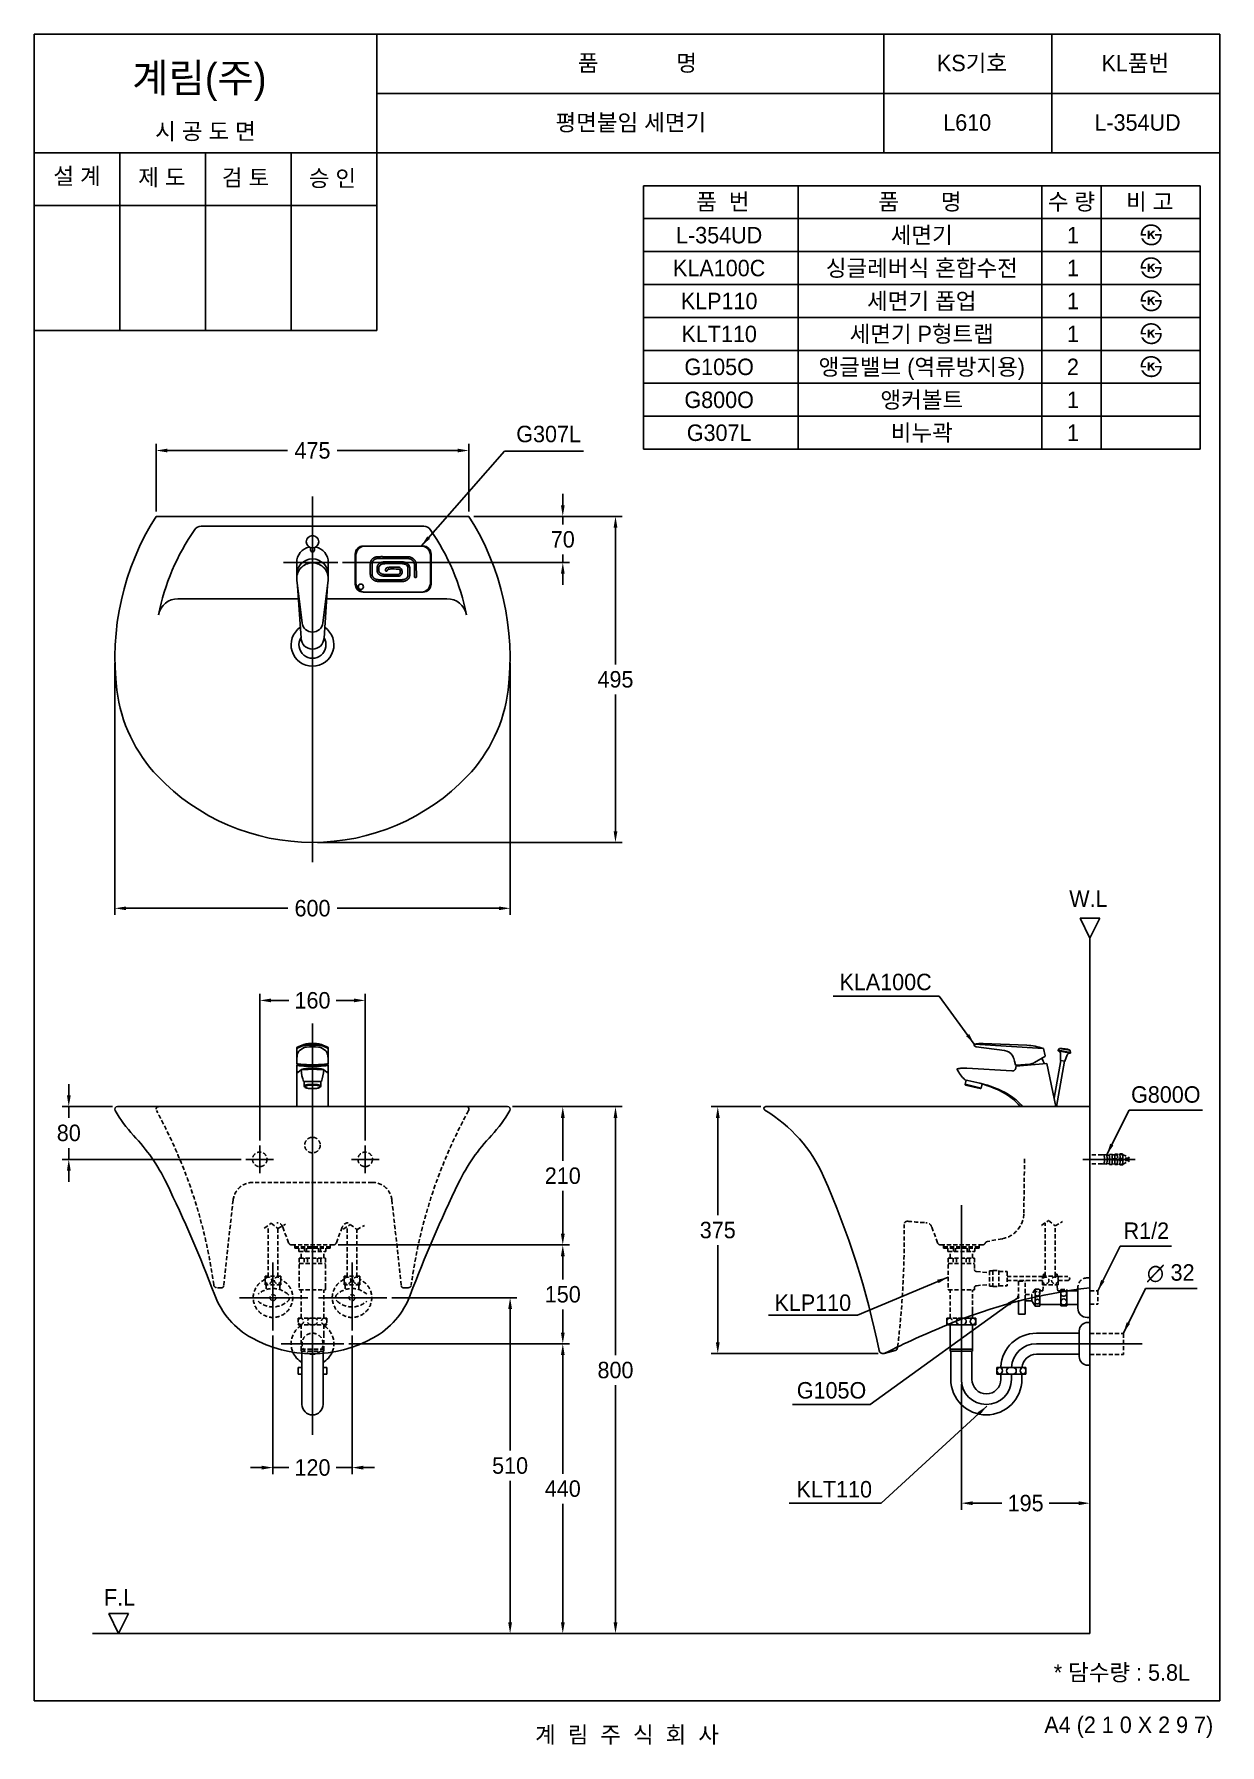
# Model space of a CAD drawing. Header units: millimetres. Extents: x 0 to 1800, y -67 to 2530.
import ezdxf
from ezdxf.enums import TextEntityAlignment as Align
from ezdxf.lldxf.tags import DXFTag

# ---------------------------------------------------------------- set-up
doc = ezdxf.new("R2010")
doc.units = ezdxf.units.MM
doc.linetypes.add('DASHED2', pattern=[9.525, 6.35, -3.175])
doc.layers.get('Defpoints').update_dxf_attribs({"color": 1})
for name, color, linetype in [('TEXT', 7, 'Continuous'), ('내부선 및 부속', 4, 'Continuous'), ('도각라인', 7, 'Continuous'), ('외형선', 3, 'Continuous'), ('점선', 6, 'DASHED2'), ('중심선', 1, 'DASHED'), ('치수선', 7, 'Continuous')]:
    doc.layers.add(name, color=color, linetype=linetype)
doc.styles.add('140911', font='HBATANG.TTF')
doc.styles.add('____', font='')
doc.styles.add('타이틀', font='H2GTRM.TTF', dxfattribs={"height": 25})
doc.styles.get('____').set_extended_font_data('굴림')
tags = doc.linetypes.add('DASHDOT', pattern=[70, 31, -13, 13, -13]).pattern_tags.tags
tags[10:11] = [DXFTag(74, 4), DXFTag(75, 0), DXFTag(340, '0'), DXFTag(46, 0.0), DXFTag(50, 0.0), DXFTag(44, 0.0), DXFTag(45, 0.0)]
tags[8:9] = [DXFTag(74, 4), DXFTag(75, 0), DXFTag(340, '0'), DXFTag(46, 0.0), DXFTag(50, 0.0), DXFTag(44, 0.0), DXFTag(45, 0.0)]
tags[6:7] = [DXFTag(74, 4), DXFTag(75, 0), DXFTag(340, '0'), DXFTag(46, 0.0), DXFTag(50, 0.0), DXFTag(44, 0.0), DXFTag(45, 0.0)]
tags[4:5] = [DXFTag(74, 4), DXFTag(75, 0), DXFTag(340, '0'), DXFTag(46, 0.0), DXFTag(50, 0.0), DXFTag(44, 0.0), DXFTag(45, 0.0)]
tags = doc.linetypes.add('DASHED', pattern=[25.72, 12.86, -12.86]).pattern_tags.tags
tags[6:7] = [DXFTag(74, 4), DXFTag(75, 0), DXFTag(340, '0'), DXFTag(46, 0.0), DXFTag(50, 0.0), DXFTag(44, 0.0), DXFTag(45, 0.0)]
tags[4:5] = [DXFTag(74, 4), DXFTag(75, 0), DXFTag(340, '0'), DXFTag(46, 0.0), DXFTag(50, 0.0), DXFTag(44, 0.0), DXFTag(45, 0.0)]
doc.dimstyles.new('MSADIM', dxfattribs={"dimtxt": 33, "dimasz": 17, "dimexe": 10, "dimexo": 7.5, "dimgap": 10, "dimtad": 0, "dimtih": 1, "dimtoh": 1, "dimdec": 0, "dimzin": 1, "dimdsep": 46, "dimtxsty": '____', "dimcen": 11.25, "dimadec": 0, "dimazin": 0, "dimtfac": 1, "dimtdec": 0, "dimtix": 1, "dimtmove": 0, "dimatfit": 3, "dimfxl": 0, "dimtolj": 1, "dimtzin": 1, "dimarcsym": 0})

msp = doc.modelspace()

# ---------------------------------------------------------------- texts
at = {"layer": 'TEXT', "style": '타이틀'}
for s, p in [('품             명', (915.7, 2486.4)), ('KS기호', (1423.8, 2486.3)), ('KL품번', (1671.8, 2486.1)), ('시 공 도 면', (259.9, 2382.7)), ('평면붙임 세면기', (905.8, 2396)), ('L610', (1416.5, 2396)), ('L-354UD', (1675.1, 2396)), ('설 계', (65, 2314.6)), ('제 도', (193.8, 2312.9)), ('검 토', (320.8, 2312.3)), ('승 인', (452.7, 2311.4)), ('품  번', (1045.5, 2275.7)), ('품       명', (1344.8, 2275.7)), ('수 량', (1574.8, 2275.7)), ('비 고', (1693.6, 2275.7)), ('L-354UD', (1039.9, 2225)), ('세면기', (1347.5, 2225)), ('1', (1577, 2225)), ('KLA100C', (1039.9, 2175)), ('싱글레버식 혼합수전', (1347.5, 2175)), ('1', (1577, 2175)), ('KLP110', (1039.9, 2125)), ('세면기 폽업', (1347.5, 2125)), ('1', (1577, 2125)), ('KLT110', (1039.9, 2075)), ('세면기 P형트랩', (1347.5, 2075)), ('1', (1577, 2075)), ('G105O', (1039.9, 2025)), ('앵글밸브 (역류방지용)', (1347.5, 2025)), ('2', (1577, 2025)), ('G800O', (1039.9, 1975)), ('앵커볼트', (1347.5, 1975)), ('1', (1577, 1975)), ('G307L', (1039.9, 1925)), ('비누곽', (1347.5, 1925)), ('1', (1577, 1925)), ('* 담수량 : 5.8L', (1651.3, 42.9)), ('계  림  주  식  회  사', (900, -51.7))]:
    msp.add_text(s, height=25, dxfattribs=at).set_placement(p, align=Align.MIDDLE_CENTER)
at = {"layer": 'TEXT'}
for s, height, style, p in [('계림(주)', 44, '타이틀', (148.7, 2441.8)), ('∅', 25, '140911', (1689.4, 636.7))]:
    msp.add_text(s, height=height, dxfattribs=dict(at, style=style)).set_placement(p)
at = {"layer": 'TEXT', "style": '타이틀'}
for s, p in [('W.L', (1600.5, 1217.7)), ('F.L', (129.6, 156.9))]:
    msp.add_text(s, height=25, dxfattribs=at).set_placement(p, align=Align.MIDDLE)
msp.add_text('A4 (2 1 0 X 2 9 7)', height=25, dxfattribs=at).set_placement((1790, -36.5), align=Align.MIDDLE_RIGHT)
at = {"layer": 'TEXT', "linetype": 'Continuous', "char_height": 25, "attachment_point": 5, "style": '타이틀'}
for s, insert in [('\\A1;G307L', (781, 1922.9)), ('\\A1;KLA100C', (1292.6, 1091)), ('\\A1;G800O', (1718, 920.2)), ('\\A1;R1/2', (1688.5, 713.4)), ('\\A1;KLP110', (1182.1, 604.1)), ('\\A1;G105O', (1210.5, 471.1)), ('\\A1;KLT110', (1214.7, 320.9))]:
    msp.add_mtext(s, dxfattribs=dict(at, insert=insert))
at = {"layer": 'TEXT', "linetype": 'Continuous', "insert": (1743.5, 650), "char_height": 25, "attachment_point": 5, "style": '타이틀'}
msp.add_mtext_dynamic_manual_height_columns('32', width=51.458, gutter_width=125, heights=[0], dxfattribs=at)

# ---------------------------------------------------------------- blocks, each defined once
blk = doc.blocks.new('*D17')
at = {"layer": 'Defpoints', "color": 0, "linetype": 'Continuous'}
for p in [(126.5, 901.9), (52.5, 821.9), (321.5, 821.9)]:
    blk.add_point(p, dxfattribs=at)
at = {"layer": '치수선', "color": 0, "linetype": 'Continuous', "lineweight": -2}
for p, q in [((52.5, 918.9), (52.5, 935.9)), ((119, 901.9), (42.5, 901.9)), ((52.5, 901.9), (52.5, 884.7)), ((52.5, 821.9), (52.5, 839.1)), ((314, 821.9), (42.5, 821.9)), ((52.5, 804.9), (52.5, 787.9))]:
    blk.add_line(p, q, dxfattribs=at)
at = {"layer": '치수선', "color": 0, "linetype": 'Continuous'}
for points in [[(49.7, 918.9), (55.4, 918.9), (52.5, 901.9)], [(49.7, 804.9), (55.4, 804.9), (52.5, 821.9)]]:
    blk.add_solid(points, dxfattribs=at)
at = {"layer": '치수선', "color": 0, "linetype": 'Continuous', "insert": (52.5, 861.9), "char_height": 25, "attachment_point": 5, "style": '____'}
blk.add_mtext('\\A1;80', dxfattribs=at)
blk = doc.blocks.new('*D18')
at = {"layer": 'Defpoints', "color": 0, "linetype": 'Continuous'}
for p in [(718.5, 901.9), (802.5, 901.9), (454, 691.9)]:
    blk.add_point(p, dxfattribs=at)
at = {"layer": '치수선', "color": 0, "linetype": 'Continuous', "lineweight": -2}
for p, q in [((726, 901.9), (812.5, 901.9)), ((802.5, 884.9), (802.5, 819.7)), ((802.5, 708.9), (802.5, 774)), ((461.5, 691.9), (812.5, 691.9))]:
    blk.add_line(p, q, dxfattribs=at)
at = {"layer": '치수선', "color": 0, "linetype": 'Continuous'}
for points in [[(799.7, 884.9), (805.4, 884.9), (802.5, 901.9)], [(799.7, 708.9), (805.4, 708.9), (802.5, 691.9)]]:
    blk.add_solid(points, dxfattribs=at)
at = {"layer": '치수선', "color": 0, "linetype": 'Continuous', "insert": (802.5, 796.9), "char_height": 25, "attachment_point": 5, "style": '____'}
blk.add_mtext('\\A1;210', dxfattribs=at)
blk = doc.blocks.new('*D19')
at = {"layer": 'Defpoints', "color": 0, "linetype": 'Continuous'}
for p in [(454, 691.9), (470, 541.9), (802.5, 541.9)]:
    blk.add_point(p, dxfattribs=at)
at = {"layer": '치수선', "color": 0, "linetype": 'Continuous', "lineweight": -2}
for p, q in [((461.5, 691.9), (812.5, 691.9)), ((802.5, 674.9), (802.5, 639.7)), ((802.5, 558.9), (802.5, 594)), ((477.5, 541.9), (812.5, 541.9))]:
    blk.add_line(p, q, dxfattribs=at)
at = {"layer": '치수선', "color": 0, "linetype": 'Continuous'}
for points in [[(799.7, 674.9), (805.4, 674.9), (802.5, 691.9)], [(799.7, 558.9), (805.4, 558.9), (802.5, 541.9)]]:
    blk.add_solid(points, dxfattribs=at)
at = {"layer": '치수선', "color": 0, "linetype": 'Continuous', "insert": (802.5, 616.9), "char_height": 25, "attachment_point": 5, "style": '____'}
blk.add_mtext('\\A1;150', dxfattribs=at)
blk = doc.blocks.new('*D20')
at = {"layer": 'Defpoints', "color": 0, "linetype": 'Continuous'}
for p in [(660, 1898), (185, 1798), (660, 1798)]:
    blk.add_point(p, dxfattribs=at)
at = {"layer": '치수선', "color": 0, "linetype": 'Continuous', "lineweight": -2}
for p, q in [((185, 1805.5), (185, 1908)), ((202, 1898), (384.8, 1898)), ((643, 1898), (460.2, 1898)), ((660, 1805.5), (660, 1908))]:
    blk.add_line(p, q, dxfattribs=at)
at = {"layer": '치수선', "color": 0, "linetype": 'Continuous'}
for points in [[(202, 1900.8), (202, 1895.2), (185, 1898)], [(643, 1900.8), (643, 1895.2), (660, 1898)]]:
    blk.add_solid(points, dxfattribs=at)
at = {"layer": '치수선', "color": 0, "linetype": 'Continuous', "insert": (422.5, 1898), "char_height": 25, "attachment_point": 5, "style": '____'}
blk.add_mtext('\\A1;475', dxfattribs=at)
blk = doc.blocks.new('*D21')
at = {"layer": 'Defpoints', "color": 0, "linetype": 'Continuous'}
for p in [(660, 1798), (422.5, 1303), (882.5, 1303)]:
    blk.add_point(p, dxfattribs=at)
at = {"layer": '치수선', "color": 0, "linetype": 'Continuous', "lineweight": -2}
for p, q in [((667.5, 1798), (892.5, 1798)), ((882.5, 1781), (882.5, 1573.3)), ((882.5, 1320), (882.5, 1527.7)), ((430, 1303), (892.5, 1303))]:
    blk.add_line(p, q, dxfattribs=at)
at = {"layer": '치수선', "color": 0, "linetype": 'Continuous'}
for points in [[(879.7, 1781), (885.4, 1781), (882.5, 1798)], [(879.7, 1320), (885.4, 1320), (882.5, 1303)]]:
    blk.add_solid(points, dxfattribs=at)
at = {"layer": '치수선', "color": 0, "linetype": 'Continuous', "insert": (882.5, 1550.5), "char_height": 25, "attachment_point": 5, "style": '____'}
blk.add_mtext('\\A1;495', dxfattribs=at)
blk = doc.blocks.new('*D22')
at = {"layer": 'Defpoints', "color": 0, "linetype": 'Continuous'}
for p in [(122.5, 1583.3), (722.5, 1583.3), (722.5, 1203)]:
    blk.add_point(p, dxfattribs=at)
at = {"layer": '치수선', "color": 0, "linetype": 'Continuous', "lineweight": -2}
for p, q in [((122.5, 1575.8), (122.5, 1193)), ((722.5, 1575.8), (722.5, 1193)), ((139.5, 1203), (385.2, 1203)), ((705.5, 1203), (459.8, 1203))]:
    blk.add_line(p, q, dxfattribs=at)
at = {"layer": '치수선', "color": 0, "linetype": 'Continuous'}
for points in [[(139.5, 1205.8), (139.5, 1200.2), (122.5, 1203)], [(705.5, 1205.8), (705.5, 1200.2), (722.5, 1203)]]:
    blk.add_solid(points, dxfattribs=at)
at = {"layer": '치수선', "color": 0, "linetype": 'Continuous', "insert": (422.5, 1203), "char_height": 25, "attachment_point": 5, "style": '____'}
blk.add_mtext('\\A1;600', dxfattribs=at)
blk = doc.blocks.new('*D23')
at = {"layer": 'Defpoints', "color": 0, "linetype": 'Continuous'}
for p in [(502.5, 1063.2), (342.5, 842.9), (502.5, 842.9)]:
    blk.add_point(p, dxfattribs=at)
at = {"layer": '치수선', "color": 0, "linetype": 'Continuous', "lineweight": -2}
for p, q in [((342.5, 850.4), (342.5, 1073.2)), ((502.5, 850.4), (502.5, 1073.2)), ((359.5, 1063.2), (386.6, 1063.2)), ((485.5, 1063.2), (458.4, 1063.2))]:
    blk.add_line(p, q, dxfattribs=at)
at = {"layer": '치수선', "color": 0, "linetype": 'Continuous'}
for points in [[(359.5, 1066), (359.5, 1060.3), (342.5, 1063.2)], [(485.5, 1066), (485.5, 1060.3), (502.5, 1063.2)]]:
    blk.add_solid(points, dxfattribs=at)
at = {"layer": '치수선', "color": 0, "linetype": 'Continuous', "insert": (422.5, 1063.2), "char_height": 25, "attachment_point": 5, "style": '____'}
blk.add_mtext('\\A1;160', dxfattribs=at)
blk = doc.blocks.new('*D24')
at = {"layer": 'Defpoints', "color": 0, "linetype": 'Continuous'}
for p in [(660, 1798), (802.5, 1798), (460.8, 1728)]:
    blk.add_point(p, dxfattribs=at)
at = {"layer": '치수선', "color": 0, "linetype": 'Continuous', "lineweight": -2}
for p, q in [((802.5, 1815), (802.5, 1832)), ((667.5, 1798), (812.5, 1798)), ((802.5, 1798), (802.5, 1785.8)), ((802.5, 1728), (802.5, 1740.2)), ((468.3, 1728), (812.5, 1728)), ((802.5, 1711), (802.5, 1694))]:
    blk.add_line(p, q, dxfattribs=at)
at = {"layer": '치수선', "color": 0, "linetype": 'Continuous'}
for points in [[(799.7, 1815), (805.4, 1815), (802.5, 1798)], [(799.7, 1711), (805.4, 1711), (802.5, 1728)]]:
    blk.add_solid(points, dxfattribs=at)
at = {"layer": '치수선', "color": 0, "linetype": 'Continuous', "insert": (802.5, 1763), "char_height": 25, "attachment_point": 5, "style": '____'}
blk.add_mtext('\\A1;70', dxfattribs=at)
blk = doc.blocks.new('*D25')
at = {"layer": 'Defpoints', "color": 0, "linetype": 'Continuous'}
for p in [(535.3, 611.9), (647.3, 101.9), (722.5, 101.9)]:
    blk.add_point(p, dxfattribs=at)
at = {"layer": '치수선', "color": 0, "linetype": 'Continuous', "lineweight": -2}
for p, q in [((542.8, 611.9), (732.5, 611.9)), ((722.5, 594.9), (722.5, 379.7)), ((722.5, 118.9), (722.5, 334)), ((654.8, 101.9), (732.5, 101.9))]:
    blk.add_line(p, q, dxfattribs=at)
at = {"layer": '치수선', "color": 0, "linetype": 'Continuous'}
for points in [[(719.7, 594.9), (725.4, 594.9), (722.5, 611.9)], [(719.7, 118.9), (725.4, 118.9), (722.5, 101.9)]]:
    blk.add_solid(points, dxfattribs=at)
at = {"layer": '치수선', "color": 0, "linetype": 'Continuous', "insert": (722.5, 356.9), "char_height": 25, "attachment_point": 5, "style": '____'}
blk.add_mtext('\\A1;510', dxfattribs=at)
blk = doc.blocks.new('*D26')
at = {"layer": 'Defpoints', "color": 0, "linetype": 'Continuous'}
for p in [(718.5, 901.9), (882.5, 101.9), (930.6, 101.9)]:
    blk.add_point(p, dxfattribs=at)
at = {"layer": '치수선', "color": 0, "linetype": 'Continuous', "lineweight": -2}
for p, q in [((726, 901.9), (892.5, 901.9)), ((882.5, 884.9), (882.5, 524.7)), ((882.5, 118.9), (882.5, 479.1)), ((923.1, 101.9), (872.5, 101.9))]:
    blk.add_line(p, q, dxfattribs=at)
at = {"layer": '치수선', "color": 0, "linetype": 'Continuous'}
for points in [[(879.7, 884.9), (885.4, 884.9), (882.5, 901.9)], [(879.7, 118.9), (885.4, 118.9), (882.5, 101.9)]]:
    blk.add_solid(points, dxfattribs=at)
at = {"layer": '치수선', "color": 0, "linetype": 'Continuous', "insert": (882.5, 501.9), "char_height": 25, "attachment_point": 5, "style": '____'}
blk.add_mtext('\\A1;800', dxfattribs=at)
blk = doc.blocks.new('*D16')
at = {"layer": 'Defpoints', "color": 0, "linetype": 'Continuous'}
for p in [(470, 541.9), (778.1, 101.9), (802.5, 101.9)]:
    blk.add_point(p, dxfattribs=at)
at = {"layer": '치수선', "color": 0, "linetype": 'Continuous', "lineweight": -2}
for p, q in [((477.5, 541.9), (812.5, 541.9)), ((802.5, 524.9), (802.5, 344.7)), ((802.5, 118.9), (802.5, 299)), ((785.6, 101.9), (812.5, 101.9))]:
    blk.add_line(p, q, dxfattribs=at)
at = {"layer": '치수선', "color": 0, "linetype": 'Continuous'}
for points in [[(799.7, 524.9), (805.4, 524.9), (802.5, 541.9)], [(799.7, 118.9), (805.4, 118.9), (802.5, 101.9)]]:
    blk.add_solid(points, dxfattribs=at)
at = {"layer": '치수선', "color": 0, "linetype": 'Continuous', "insert": (802.5, 321.9), "char_height": 25, "attachment_point": 5, "style": '____'}
blk.add_mtext('\\A1;440', dxfattribs=at)
blk = doc.blocks.new('*D27')
at = {"layer": 'Defpoints', "color": 0, "linetype": 'Continuous'}
for p in [(1110.8, 901.9), (1037.8, 526.9), (1288.8, 526.9)]:
    blk.add_point(p, dxfattribs=at)
at = {"layer": '치수선', "color": 0, "linetype": 'Continuous', "lineweight": -2}
for p, q in [((1103.3, 901.9), (1027.8, 901.9)), ((1037.8, 884.9), (1037.8, 737.2)), ((1037.8, 543.9), (1037.8, 691.5)), ((1281.3, 526.9), (1027.8, 526.9))]:
    blk.add_line(p, q, dxfattribs=at)
at = {"layer": '치수선', "color": 0, "linetype": 'Continuous'}
for points in [[(1035, 884.9), (1040.7, 884.9), (1037.8, 901.9)], [(1035, 543.9), (1040.7, 543.9), (1037.8, 526.9)]]:
    blk.add_solid(points, dxfattribs=at)
at = {"layer": '치수선', "color": 0, "linetype": 'Continuous', "insert": (1037.8, 714.4), "char_height": 25, "attachment_point": 5, "style": '____'}
blk.add_mtext('\\A1;375', dxfattribs=at)
blk = doc.blocks.new('*D28')
at = {"layer": 'Defpoints', "color": 0, "linetype": 'Continuous'}
for p in [(362.5, 562.2), (482.5, 562.2), (482.5, 353.9)]:
    blk.add_point(p, dxfattribs=at)
at = {"layer": '치수선', "color": 0, "linetype": 'Continuous', "lineweight": -2}
for p, q in [((362.5, 554.7), (362.5, 343.9)), ((482.5, 554.7), (482.5, 343.9)), ((345.5, 353.9), (328.5, 353.9)), ((362.5, 353.9), (386.6, 353.9)), ((482.5, 353.9), (458.4, 353.9)), ((499.5, 353.9), (516.5, 353.9))]:
    blk.add_line(p, q, dxfattribs=at)
at = {"layer": '치수선', "color": 0, "linetype": 'Continuous'}
for points in [[(345.5, 356.7), (345.5, 351), (362.5, 353.9)], [(499.5, 356.7), (499.5, 351), (482.5, 353.9)]]:
    blk.add_solid(points, dxfattribs=at)
at = {"layer": '치수선', "color": 0, "linetype": 'Continuous', "insert": (422.5, 353.9), "char_height": 25, "attachment_point": 5, "style": '____'}
blk.add_mtext('\\A1;120', dxfattribs=at)
blk = doc.blocks.new('*D29')
at = {"layer": 'Defpoints', "color": 0, "linetype": 'Continuous'}
for p in [(1407.6, 487.9), (1602.8, 458), (1602.8, 299.9)]:
    blk.add_point(p, dxfattribs=at)
at = {"layer": '치수선', "color": 0, "linetype": 'Continuous', "lineweight": -2}
for p, q in [((1407.6, 480.4), (1407.6, 289.9)), ((1602.8, 450.5), (1602.8, 289.9)), ((1424.6, 299.9), (1469.3, 299.9)), ((1585.8, 299.9), (1541.2, 299.9))]:
    blk.add_line(p, q, dxfattribs=at)
at = {"layer": '치수선', "color": 0, "linetype": 'Continuous'}
for points in [[(1424.6, 302.7), (1424.6, 297), (1407.6, 299.9)], [(1585.8, 302.7), (1585.8, 297), (1602.8, 299.9)]]:
    blk.add_solid(points, dxfattribs=at)
at = {"layer": '치수선', "color": 0, "linetype": 'Continuous', "insert": (1505.2, 299.9), "char_height": 25, "attachment_point": 5, "style": '____'}
blk.add_mtext('\\A1;195', dxfattribs=at)

# ---------------------------------------------------------------- dimensions: what is measured, and where the dimension line sits
at = {"layer": '치수선', "linetype": 'Continuous'}
for base, p1, p2, picture, middle in [((660, 1898), (185, 1798), (660, 1798), '*D20', (422.5, 1898)), ((722.5, 1203), (122.5, 1583.3), (722.5, 1583.3), '*D22', (422.5, 1203)), ((502.5, 1063.2), (342.5, 842.9), (502.5, 842.9), '*D23', (422.5, 1063.2)), ((482.5, 353.9), (362.5, 562.2), (482.5, 562.2), '*D28', (422.5, 353.9)), ((1602.8, 299.9), (1407.6, 487.9), (1602.8, 458), '*D29', (1505.2, 299.9))]:
    dim = msp.add_linear_dim(base=base, p1=p1, p2=p2, dimstyle='MSADIM', override={"dimtxt": 25}, dxfattribs=at)
    dim.commit()
    dim.dimension.update_dxf_attribs({"geometry": picture, "text_midpoint": middle})
for base, p1, p2, picture, middle in [((802.5, 1798), (460.8, 1728), (660, 1798), '*D24', (802.5, 1763)), ((882.5, 1303), (660, 1798), (422.5, 1303), '*D21', (882.5, 1550.5)), ((52.5, 821.9), (126.5, 901.9), (321.5, 821.9), '*D17', (52.5, 861.9)), ((802.5, 901.9), (454, 691.9), (718.5, 901.9), '*D18', (802.5, 796.9)), ((882.5, 101.9), (718.5, 901.9), (930.6, 101.9), '*D26', (882.5, 501.9)), ((1037.8, 526.9), (1110.8, 901.9), (1288.8, 526.9), '*D27', (1037.8, 714.4)), ((802.5, 541.9), (454, 691.9), (470, 541.9), '*D19', (802.5, 616.9)), ((722.5, 101.9), (535.3, 611.9), (647.3, 101.9), '*D25', (722.5, 356.9)), ((802.5, 101.9), (470, 541.9), (778.1, 101.9), '*D16', (802.5, 321.9))]:
    dim = msp.add_linear_dim(base=base, p1=p1, p2=p2, angle=90, dimstyle='MSADIM', override={"dimtxt": 25}, dxfattribs=at)
    dim.commit()
    dim.dimension.update_dxf_attribs({"geometry": picture, "text_midpoint": middle})

# ---------------------------------------------------------------- hatches: boundary and pattern name
at = {"layer": 'TEXT'}
for points in [[(1679.9, 2224.2), (1679.8, 2224.6), (1679.8, 2225), (1679.8, 2225.4), (1679.8, 2225.8), (1679.8, 2226.2), (1679.9, 2226.6), (1679.9, 2227), (1679.9, 2227.4), (1680, 2227.8), (1680, 2228.2), (1680.1, 2228.6), (1680.2, 2229), (1680.3, 2229.4), (1680.4, 2229.8), (1680.5, 2230.1), (1680.6, 2230.5), (1680.7, 2230.9), (1680.8, 2231.3), (1681, 2231.7), (1681.1, 2232), (1681.3, 2232.4), (1681.4, 2232.7), (1681.6, 2233.1), (1681.8, 2233.4), (1682, 2233.8), (1682.1, 2234.1), (1682.4, 2234.4), (1682.6, 2234.8), (1682.8, 2235.1), (1683, 2235.4), (1683.2, 2235.7), (1683.8, 2236.3), (1684, 2236.6), (1684.3, 2236.9), (1684.6, 2237.2), (1684.9, 2237.5), (1685.2, 2237.8), (1685.5, 2238), (1685.8, 2238.3), (1686.1, 2238.5), (1686.4, 2238.7), (1686.8, 2239), (1687.1, 2239.2), (1687.4, 2239.4), (1687.8, 2239.6), (1688.2, 2239.8), (1688.5, 2239.9), (1688.9, 2240.1), (1689.3, 2240.3), (1689.7, 2240.5), (1690.2, 2240.6), (1690.6, 2240.7), (1691, 2240.9), (1691.5, 2241), (1691.9, 2241.1), (1692.4, 2241.2), (1692.8, 2241.2), (1693.3, 2241.3), (1693.8, 2241.4), (1694.2, 2241.4), (1694.7, 2241.4), (1695.2, 2241.5), (1695.7, 2241.5), (1696.5, 2241.5), (1696.8, 2241.4), (1697.2, 2241.4), (1697.6, 2241.4), (1697.9, 2241.3), (1698.3, 2241.3), (1698.6, 2241.2), (1699, 2241.2), (1699.3, 2241.1), (1699.7, 2241), (1700, 2241), (1700.4, 2240.9), (1700.7, 2240.8), (1701, 2240.7), (1701.4, 2240.6), (1701.7, 2240.5), (1702, 2240.4), (1702.3, 2240.2), (1702.6, 2240.1), (1702.9, 2240), (1703.2, 2239.8), (1703.5, 2239.7), (1703.8, 2239.5), (1704.1, 2239.4), (1704.4, 2239.2), (1704.7, 2239), (1705, 2238.9), (1705.2, 2238.7), (1705.5, 2238.5), (1705.8, 2238.3), (1706.1, 2238.1), (1706.5, 2237.7), (1706.9, 2237.4), (1707.3, 2237), (1707.7, 2236.6), (1708, 2236.2), (1708.4, 2235.8), (1708.7, 2235.4), (1709.1, 2234.9), (1709.4, 2234.5), (1709.7, 2234), (1710, 2233.5), (1710.3, 2233), (1710.5, 2232.5), (1710.8, 2232), (1711, 2231.5), (1711.3, 2230.9), (1711.3, 2230.9), (1708.2, 2230.9), (1708.2, 2230.9), (1708.1, 2231.1), (1708, 2231.3), (1708, 2231.4), (1707.9, 2231.6), (1707.8, 2231.8), (1707.7, 2232), (1707.7, 2232.1), (1707.6, 2232.3), (1707.5, 2232.5), (1707.4, 2232.6), (1707.3, 2232.8), (1707.2, 2233), (1707.1, 2233.1), (1707, 2233.3), (1706.9, 2233.5), (1706.7, 2233.6), (1706.6, 2233.8), (1706.5, 2233.9), (1706.2, 2234.3), (1705.9, 2234.6), (1705.6, 2234.9), (1705.3, 2235.2), (1705, 2235.5), (1704.7, 2235.8), (1704.3, 2236.1), (1704.1, 2236.3), (1703.8, 2236.4), (1703.6, 2236.6), (1703.4, 2236.8), (1703.1, 2236.9), (1702.9, 2237.1), (1702.6, 2237.2), (1702.4, 2237.4), (1702.2, 2237.5), (1701.9, 2237.6), (1701.7, 2237.7), (1701.4, 2237.8), (1701.2, 2238), (1700.9, 2238.1), (1700.6, 2238.2), (1700.4, 2238.3), (1700.1, 2238.3), (1699.9, 2238.4), (1699.6, 2238.5), (1699.3, 2238.6), (1699.1, 2238.6), (1698.8, 2238.7), (1698.5, 2238.7), (1698.2, 2238.8), (1698, 2238.8), (1697.7, 2238.9), (1697.4, 2238.9), (1697.1, 2238.9), (1696.8, 2239), (1696.5, 2239), (1696.3, 2239), (1696, 2239), (1695.6, 2239), (1695.3, 2239), (1694.9, 2238.9), (1694.6, 2238.9), (1694.3, 2238.9), (1693.9, 2238.9), (1693.6, 2238.8), (1693.3, 2238.8), (1693, 2238.7), (1692.7, 2238.7), (1692.3, 2238.6), (1692, 2238.5), (1691.7, 2238.4), (1691.4, 2238.3), (1691.1, 2238.2), (1690.9, 2238.1), (1690.6, 2238), (1690.3, 2237.9), (1690, 2237.8), (1689.7, 2237.7), (1689.4, 2237.5), (1689.2, 2237.4), (1688.9, 2237.3), (1688.7, 2237.1), (1688.4, 2236.9), (1688.1, 2236.8), (1687.9, 2236.6), (1687.6, 2236.4), (1687.4, 2236.2), (1687.2, 2236), (1686.9, 2235.8), (1686.7, 2235.6), (1686.5, 2235.4), (1686.2, 2235.2), (1686, 2235), (1685.8, 2234.7), (1685.6, 2234.5), (1685.4, 2234.3), (1685.2, 2234), (1685, 2233.8), (1684.8, 2233.5), (1684.7, 2233.3), (1684.5, 2233), (1684.3, 2232.7), (1684.2, 2232.5), (1684, 2232.2), (1683.9, 2231.9), (1683.8, 2231.6), (1683.7, 2231.3), (1683.5, 2231.1), (1683.4, 2230.8), (1683.3, 2230.5), (1683.2, 2230.2), (1683.1, 2229.8), (1683, 2229.5), (1683, 2229.2), (1682.9, 2228.9), (1682.8, 2228.6), (1682.8, 2228.2), (1682.7, 2227.9), (1682.7, 2227.6), (1682.7, 2227.2), (1682.6, 2226.9), (1682.6, 2226.5), (1682.6, 2226.5), (1687.8, 2226.5), (1687.8, 2226.5), (1687.8, 2226.5), (1687.8, 2224.2), (1687.8, 2224.2), (1687.8, 2224.2), (1679.9, 2224.2)], [(1712, 2226.5), (1712, 2226.1), (1712, 2225.6), (1712, 2225.2), (1712, 2224.8), (1711.9, 2224.3), (1711.9, 2223.9), (1711.9, 2223.5), (1711.8, 2223.1), (1711.7, 2222.7), (1711.6, 2222.2), (1711.6, 2221.8), (1711.5, 2221.4), (1711.3, 2221), (1711.2, 2220.6), (1711.1, 2220.2), (1711, 2219.8), (1710.8, 2219.4), (1710.7, 2219), (1710.5, 2218.7), (1710.4, 2218.3), (1710.2, 2217.9), (1710, 2217.6), (1709.8, 2217.2), (1709.6, 2216.9), (1709.4, 2216.5), (1709.2, 2216.2), (1709, 2215.9), (1708.8, 2215.5), (1708.5, 2215.2), (1708.3, 2214.9), (1708, 2214.6), (1707.8, 2214.3), (1707.5, 2214), (1707.2, 2213.7), (1707, 2213.5), (1706.7, 2213.2), (1706.4, 2212.9), (1706.1, 2212.7), (1705.8, 2212.4), (1705.5, 2212.2), (1705.2, 2212), (1704.8, 2211.8), (1704.5, 2211.6), (1704.2, 2211.4), (1703.8, 2211.2), (1703.5, 2211), (1703.1, 2210.8), (1702.8, 2210.7), (1702.4, 2210.5), (1702.1, 2210.3), (1701.7, 2210.2), (1701.3, 2210.1), (1700.9, 2209.9), (1700.5, 2209.8), (1700.2, 2209.7), (1699.8, 2209.6), (1699.4, 2209.6), (1699, 2209.5), (1698.6, 2209.4), (1698.2, 2209.4), (1697.8, 2209.4), (1697.4, 2209.3), (1697, 2209.3), (1696.6, 2209.3), (1695.9, 2209.3), (1695.3, 2209.3), (1694.6, 2209.4), (1694, 2209.5), (1693.3, 2209.5), (1693, 2209.6), (1692.7, 2209.7), (1692.4, 2209.7), (1692.1, 2209.8), (1691.8, 2209.9), (1691.5, 2209.9), (1691.2, 2210), (1691, 2210.1), (1690.7, 2210.2), (1690.4, 2210.3), (1690.1, 2210.4), (1689.8, 2210.5), (1689.5, 2210.6), (1689.3, 2210.7), (1689, 2210.9), (1688.7, 2211), (1688.5, 2211.1), (1688.2, 2211.3), (1687.9, 2211.4), (1687.7, 2211.6), (1687.4, 2211.7), (1686.9, 2212), (1686.6, 2212.2), (1686.4, 2212.4), (1686.1, 2212.6), (1685.9, 2212.8), (1685.6, 2213), (1685.4, 2213.2), (1685.1, 2213.4), (1684.9, 2213.6), (1684.7, 2213.8), (1684.5, 2214.1), (1684.2, 2214.3), (1684, 2214.5), (1683.8, 2214.8), (1683.6, 2215), (1683.4, 2215.2), (1683.2, 2215.5), (1683, 2215.8), (1682.8, 2216), (1682.6, 2216.3), (1682.5, 2216.6), (1682.3, 2216.8), (1682.1, 2217.1), (1681.9, 2217.4), (1681.8, 2217.7), (1681.6, 2218), (1681.5, 2218.3), (1681.3, 2218.6), (1681, 2219.2), (1680.8, 2219.9), (1680.8, 2219.9), (1683.7, 2219.9), (1683.7, 2219.9), (1683.9, 2219.4), (1684.2, 2219), (1684.4, 2218.6), (1684.6, 2218.2), (1684.9, 2217.9), (1685.1, 2217.5), (1685.4, 2217.1), (1685.7, 2216.8), (1685.9, 2216.5), (1686.2, 2216.1), (1686.5, 2215.8), (1686.8, 2215.5), (1687.1, 2215.2), (1687.4, 2215), (1687.7, 2214.7), (1688, 2214.5), (1688.2, 2214.3), (1688.4, 2214.1), (1688.7, 2214), (1688.9, 2213.8), (1689.1, 2213.7), (1689.4, 2213.5), (1689.6, 2213.4), (1689.9, 2213.2), (1690.1, 2213.1), (1690.4, 2213), (1690.6, 2212.9), (1690.9, 2212.8), (1691.1, 2212.7), (1691.4, 2212.6), (1691.7, 2212.5), (1691.9, 2212.4), (1692.2, 2212.3), (1692.5, 2212.3), (1692.7, 2212.2), (1693, 2212.1), (1693.3, 2212.1), (1693.6, 2212), (1693.9, 2212), (1694.2, 2212), (1694.5, 2211.9), (1694.8, 2211.9), (1695.1, 2211.9), (1695.4, 2211.9), (1695.7, 2211.9), (1696, 2211.9), (1696.3, 2211.9), (1697.1, 2211.9), (1697.4, 2211.9), (1697.7, 2212), (1698, 2212), (1698.2, 2212), (1698.5, 2212), (1698.7, 2212.1), (1699, 2212.1), (1699.3, 2212.2), (1699.5, 2212.2), (1699.8, 2212.3), (1700, 2212.4), (1700.3, 2212.5), (1700.5, 2212.5), (1700.8, 2212.6), (1701, 2212.7), (1701.3, 2212.8), (1701.5, 2212.9), (1701.8, 2213), (1702, 2213.1), (1702.3, 2213.3), (1702.5, 2213.4), (1702.7, 2213.5), (1703, 2213.7), (1703.2, 2213.8), (1703.4, 2213.9), (1703.7, 2214.1), (1703.9, 2214.3), (1704.1, 2214.4), (1704.3, 2214.6), (1704.6, 2214.8), (1704.8, 2215), (1705.1, 2215.2), (1705.3, 2215.4), (1705.6, 2215.7), (1705.8, 2215.9), (1706, 2216.1), (1706.2, 2216.4), (1706.4, 2216.6), (1706.6, 2216.9), (1706.8, 2217.1), (1707, 2217.4), (1707.2, 2217.7), (1707.3, 2218), (1707.5, 2218.2), (1707.7, 2218.5), (1707.8, 2218.8), (1708, 2219.1), (1708.1, 2219.4), (1708.2, 2219.7), (1708.3, 2220), (1708.4, 2220.4), (1708.6, 2220.7), (1708.7, 2221), (1708.7, 2221.3), (1708.8, 2221.7), (1708.9, 2222), (1709, 2222.4), (1709, 2222.7), (1709.1, 2223.1), (1709.1, 2223.4), (1709.2, 2223.8), (1709.2, 2224.2), (1709.2, 2224.2), (1701.8, 2224.2), (1701.8, 2224.2), (1701.8, 2224.2), (1701.8, 2226.5), (1701.8, 2226.5), (1701.8, 2226.5), (1712, 2226.5)], [(1693.6, 2227.2), (1698.4, 2231.6), (1702.3, 2231.6), (1696.9, 2226.6), (1701.9, 2219.1), (1698.6, 2219.1), (1695, 2224.8), (1693.6, 2223.6), (1693.6, 2219.1), (1690.7, 2219.1), (1690.7, 2231.7), (1693.6, 2231.7)], [(1679.9, 2174.2), (1679.8, 2174.6), (1679.8, 2175), (1679.8, 2175.4), (1679.8, 2175.8), (1679.8, 2176.2), (1679.9, 2176.6), (1679.9, 2177), (1679.9, 2177.4), (1680, 2177.8), (1680, 2178.2), (1680.1, 2178.6), (1680.2, 2179), (1680.3, 2179.4), (1680.4, 2179.8), (1680.5, 2180.1), (1680.6, 2180.5), (1680.7, 2180.9), (1680.8, 2181.3), (1681, 2181.7), (1681.1, 2182), (1681.3, 2182.4), (1681.4, 2182.7), (1681.6, 2183.1), (1681.8, 2183.4), (1682, 2183.8), (1682.1, 2184.1), (1682.4, 2184.4), (1682.6, 2184.8), (1682.8, 2185.1), (1683, 2185.4), (1683.2, 2185.7), (1683.8, 2186.3), (1684, 2186.6), (1684.3, 2186.9), (1684.6, 2187.2), (1684.9, 2187.5), (1685.2, 2187.8), (1685.5, 2188), (1685.8, 2188.3), (1686.1, 2188.5), (1686.4, 2188.7), (1686.8, 2189), (1687.1, 2189.2), (1687.4, 2189.4), (1687.8, 2189.6), (1688.2, 2189.8), (1688.5, 2189.9), (1688.9, 2190.1), (1689.3, 2190.3), (1689.7, 2190.5), (1690.2, 2190.6), (1690.6, 2190.7), (1691, 2190.9), (1691.5, 2191), (1691.9, 2191.1), (1692.4, 2191.2), (1692.8, 2191.2), (1693.3, 2191.3), (1693.8, 2191.4), (1694.2, 2191.4), (1694.7, 2191.4), (1695.2, 2191.5), (1695.7, 2191.5), (1696.5, 2191.5), (1696.8, 2191.4), (1697.2, 2191.4), (1697.6, 2191.4), (1697.9, 2191.3), (1698.3, 2191.3), (1698.6, 2191.2), (1699, 2191.2), (1699.3, 2191.1), (1699.7, 2191), (1700, 2191), (1700.4, 2190.9), (1700.7, 2190.8), (1701, 2190.7), (1701.4, 2190.6), (1701.7, 2190.5), (1702, 2190.4), (1702.3, 2190.2), (1702.6, 2190.1), (1702.9, 2190), (1703.2, 2189.8), (1703.5, 2189.7), (1703.8, 2189.5), (1704.1, 2189.4), (1704.4, 2189.2), (1704.7, 2189), (1705, 2188.9), (1705.2, 2188.7), (1705.5, 2188.5), (1705.8, 2188.3), (1706.1, 2188.1), (1706.5, 2187.7), (1706.9, 2187.4), (1707.3, 2187), (1707.7, 2186.6), (1708, 2186.2), (1708.4, 2185.8), (1708.7, 2185.4), (1709.1, 2184.9), (1709.4, 2184.5), (1709.7, 2184), (1710, 2183.5), (1710.3, 2183), (1710.5, 2182.5), (1710.8, 2182), (1711, 2181.5), (1711.3, 2180.9), (1711.3, 2180.9), (1708.2, 2180.9), (1708.2, 2180.9), (1708.1, 2181.1), (1708, 2181.3), (1708, 2181.4), (1707.9, 2181.6), (1707.8, 2181.8), (1707.7, 2182), (1707.7, 2182.1), (1707.6, 2182.3), (1707.5, 2182.5), (1707.4, 2182.6), (1707.3, 2182.8), (1707.2, 2183), (1707.1, 2183.1), (1707, 2183.3), (1706.9, 2183.5), (1706.7, 2183.6), (1706.6, 2183.8), (1706.5, 2183.9), (1706.2, 2184.3), (1705.9, 2184.6), (1705.6, 2184.9), (1705.3, 2185.2), (1705, 2185.5), (1704.7, 2185.8), (1704.3, 2186.1), (1704.1, 2186.3), (1703.8, 2186.4), (1703.6, 2186.6), (1703.4, 2186.8), (1703.1, 2186.9), (1702.9, 2187.1), (1702.6, 2187.2), (1702.4, 2187.4), (1702.2, 2187.5), (1701.9, 2187.6), (1701.7, 2187.7), (1701.4, 2187.8), (1701.2, 2188), (1700.9, 2188.1), (1700.6, 2188.2), (1700.4, 2188.3), (1700.1, 2188.3), (1699.9, 2188.4), (1699.6, 2188.5), (1699.3, 2188.6), (1699.1, 2188.6), (1698.8, 2188.7), (1698.5, 2188.7), (1698.2, 2188.8), (1698, 2188.8), (1697.7, 2188.9), (1697.4, 2188.9), (1697.1, 2188.9), (1696.8, 2189), (1696.5, 2189), (1696.3, 2189), (1696, 2189), (1695.6, 2189), (1695.3, 2189), (1694.9, 2188.9), (1694.6, 2188.9), (1694.3, 2188.9), (1693.9, 2188.9), (1693.6, 2188.8), (1693.3, 2188.8), (1693, 2188.7), (1692.7, 2188.7), (1692.3, 2188.6), (1692, 2188.5), (1691.7, 2188.4), (1691.4, 2188.3), (1691.1, 2188.2), (1690.9, 2188.1), (1690.6, 2188), (1690.3, 2187.9), (1690, 2187.8), (1689.7, 2187.7), (1689.4, 2187.5), (1689.2, 2187.4), (1688.9, 2187.3), (1688.7, 2187.1), (1688.4, 2186.9), (1688.1, 2186.8), (1687.9, 2186.6), (1687.6, 2186.4), (1687.4, 2186.2), (1687.2, 2186), (1686.9, 2185.8), (1686.7, 2185.6), (1686.5, 2185.4), (1686.2, 2185.2), (1686, 2185), (1685.8, 2184.7), (1685.6, 2184.5), (1685.4, 2184.3), (1685.2, 2184), (1685, 2183.8), (1684.8, 2183.5), (1684.7, 2183.3), (1684.5, 2183), (1684.3, 2182.7), (1684.2, 2182.5), (1684, 2182.2), (1683.9, 2181.9), (1683.8, 2181.6), (1683.7, 2181.3), (1683.5, 2181.1), (1683.4, 2180.8), (1683.3, 2180.5), (1683.2, 2180.2), (1683.1, 2179.8), (1683, 2179.5), (1683, 2179.2), (1682.9, 2178.9), (1682.8, 2178.6), (1682.8, 2178.2), (1682.7, 2177.9), (1682.7, 2177.6), (1682.7, 2177.2), (1682.6, 2176.9), (1682.6, 2176.5), (1682.6, 2176.5), (1687.8, 2176.5), (1687.8, 2176.5), (1687.8, 2176.5), (1687.8, 2174.2), (1687.8, 2174.2), (1687.8, 2174.2), (1679.9, 2174.2)], [(1693.6, 2177.2), (1698.4, 2181.6), (1702.3, 2181.6), (1696.9, 2176.6), (1701.9, 2169.1), (1698.6, 2169.1), (1695, 2174.8), (1693.6, 2173.6), (1693.6, 2169.1), (1690.7, 2169.1), (1690.7, 2181.7), (1693.6, 2181.7)], [(1712, 2176.5), (1712, 2176.1), (1712, 2175.6), (1712, 2175.2), (1712, 2174.8), (1711.9, 2174.3), (1711.9, 2173.9), (1711.9, 2173.5), (1711.8, 2173.1), (1711.7, 2172.7), (1711.6, 2172.2), (1711.6, 2171.8), (1711.5, 2171.4), (1711.3, 2171), (1711.2, 2170.6), (1711.1, 2170.2), (1711, 2169.8), (1710.8, 2169.4), (1710.7, 2169), (1710.5, 2168.7), (1710.4, 2168.3), (1710.2, 2167.9), (1710, 2167.6), (1709.8, 2167.2), (1709.6, 2166.9), (1709.4, 2166.5), (1709.2, 2166.2), (1709, 2165.9), (1708.8, 2165.5), (1708.5, 2165.2), (1708.3, 2164.9), (1708, 2164.6), (1707.8, 2164.3), (1707.5, 2164), (1707.2, 2163.7), (1707, 2163.5), (1706.7, 2163.2), (1706.4, 2162.9), (1706.1, 2162.7), (1705.8, 2162.4), (1705.5, 2162.2), (1705.2, 2162), (1704.8, 2161.8), (1704.5, 2161.6), (1704.2, 2161.4), (1703.8, 2161.2), (1703.5, 2161), (1703.1, 2160.8), (1702.8, 2160.7), (1702.4, 2160.5), (1702.1, 2160.3), (1701.7, 2160.2), (1701.3, 2160.1), (1700.9, 2159.9), (1700.5, 2159.8), (1700.2, 2159.7), (1699.8, 2159.6), (1699.4, 2159.6), (1699, 2159.5), (1698.6, 2159.4), (1698.2, 2159.4), (1697.8, 2159.4), (1697.4, 2159.3), (1697, 2159.3), (1696.6, 2159.3), (1695.9, 2159.3), (1695.3, 2159.3), (1694.6, 2159.4), (1694, 2159.5), (1693.3, 2159.5), (1693, 2159.6), (1692.7, 2159.7), (1692.4, 2159.7), (1692.1, 2159.8), (1691.8, 2159.9), (1691.5, 2159.9), (1691.2, 2160), (1691, 2160.1), (1690.7, 2160.2), (1690.4, 2160.3), (1690.1, 2160.4), (1689.8, 2160.5), (1689.5, 2160.6), (1689.3, 2160.7), (1689, 2160.9), (1688.7, 2161), (1688.5, 2161.1), (1688.2, 2161.3), (1687.9, 2161.4), (1687.7, 2161.6), (1687.4, 2161.7), (1686.9, 2162), (1686.6, 2162.2), (1686.4, 2162.4), (1686.1, 2162.6), (1685.9, 2162.8), (1685.6, 2163), (1685.4, 2163.2), (1685.1, 2163.4), (1684.9, 2163.6), (1684.7, 2163.8), (1684.5, 2164.1), (1684.2, 2164.3), (1684, 2164.5), (1683.8, 2164.8), (1683.6, 2165), (1683.4, 2165.2), (1683.2, 2165.5), (1683, 2165.8), (1682.8, 2166), (1682.6, 2166.3), (1682.5, 2166.6), (1682.3, 2166.8), (1682.1, 2167.1), (1681.9, 2167.4), (1681.8, 2167.7), (1681.6, 2168), (1681.5, 2168.3), (1681.3, 2168.6), (1681, 2169.2), (1680.8, 2169.9), (1680.8, 2169.9), (1683.7, 2169.9), (1683.7, 2169.9), (1683.9, 2169.4), (1684.2, 2169), (1684.4, 2168.6), (1684.6, 2168.2), (1684.9, 2167.9), (1685.1, 2167.5), (1685.4, 2167.1), (1685.7, 2166.8), (1685.9, 2166.5), (1686.2, 2166.1), (1686.5, 2165.8), (1686.8, 2165.5), (1687.1, 2165.2), (1687.4, 2165), (1687.7, 2164.7), (1688, 2164.5), (1688.2, 2164.3), (1688.4, 2164.1), (1688.7, 2164), (1688.9, 2163.8), (1689.1, 2163.7), (1689.4, 2163.5), (1689.6, 2163.4), (1689.9, 2163.2), (1690.1, 2163.1), (1690.4, 2163), (1690.6, 2162.9), (1690.9, 2162.8), (1691.1, 2162.7), (1691.4, 2162.6), (1691.7, 2162.5), (1691.9, 2162.4), (1692.2, 2162.3), (1692.5, 2162.3), (1692.7, 2162.2), (1693, 2162.1), (1693.3, 2162.1), (1693.6, 2162), (1693.9, 2162), (1694.2, 2162), (1694.5, 2161.9), (1694.8, 2161.9), (1695.1, 2161.9), (1695.4, 2161.9), (1695.7, 2161.9), (1696, 2161.9), (1696.3, 2161.9), (1697.1, 2161.9), (1697.4, 2161.9), (1697.7, 2162), (1698, 2162), (1698.2, 2162), (1698.5, 2162), (1698.7, 2162.1), (1699, 2162.1), (1699.3, 2162.2), (1699.5, 2162.2), (1699.8, 2162.3), (1700, 2162.4), (1700.3, 2162.5), (1700.5, 2162.5), (1700.8, 2162.6), (1701, 2162.7), (1701.3, 2162.8), (1701.5, 2162.9), (1701.8, 2163), (1702, 2163.1), (1702.3, 2163.3), (1702.5, 2163.4), (1702.7, 2163.5), (1703, 2163.7), (1703.2, 2163.8), (1703.4, 2163.9), (1703.7, 2164.1), (1703.9, 2164.3), (1704.1, 2164.4), (1704.3, 2164.6), (1704.6, 2164.8), (1704.8, 2165), (1705.1, 2165.2), (1705.3, 2165.4), (1705.6, 2165.7), (1705.8, 2165.9), (1706, 2166.1), (1706.2, 2166.4), (1706.4, 2166.6), (1706.6, 2166.9), (1706.8, 2167.1), (1707, 2167.4), (1707.2, 2167.7), (1707.3, 2168), (1707.5, 2168.2), (1707.7, 2168.5), (1707.8, 2168.8), (1708, 2169.1), (1708.1, 2169.4), (1708.2, 2169.7), (1708.3, 2170), (1708.4, 2170.4), (1708.6, 2170.7), (1708.7, 2171), (1708.7, 2171.3), (1708.8, 2171.7), (1708.9, 2172), (1709, 2172.4), (1709, 2172.7), (1709.1, 2173.1), (1709.1, 2173.4), (1709.2, 2173.8), (1709.2, 2174.2), (1709.2, 2174.2), (1701.8, 2174.2), (1701.8, 2174.2), (1701.8, 2174.2), (1701.8, 2176.5), (1701.8, 2176.5), (1701.8, 2176.5), (1712, 2176.5)], [(1679.9, 2124.2), (1679.8, 2124.6), (1679.8, 2125), (1679.8, 2125.4), (1679.8, 2125.8), (1679.8, 2126.2), (1679.9, 2126.6), (1679.9, 2127), (1679.9, 2127.4), (1680, 2127.8), (1680, 2128.2), (1680.1, 2128.6), (1680.2, 2129), (1680.3, 2129.4), (1680.4, 2129.8), (1680.5, 2130.1), (1680.6, 2130.5), (1680.7, 2130.9), (1680.8, 2131.3), (1681, 2131.7), (1681.1, 2132), (1681.3, 2132.4), (1681.4, 2132.7), (1681.6, 2133.1), (1681.8, 2133.4), (1682, 2133.8), (1682.1, 2134.1), (1682.4, 2134.4), (1682.6, 2134.8), (1682.8, 2135.1), (1683, 2135.4), (1683.2, 2135.7), (1683.8, 2136.3), (1684, 2136.6), (1684.3, 2136.9), (1684.6, 2137.2), (1684.9, 2137.5), (1685.2, 2137.8), (1685.5, 2138), (1685.8, 2138.3), (1686.1, 2138.5), (1686.4, 2138.7), (1686.8, 2139), (1687.1, 2139.2), (1687.4, 2139.4), (1687.8, 2139.6), (1688.2, 2139.8), (1688.5, 2139.9), (1688.9, 2140.1), (1689.3, 2140.3), (1689.7, 2140.5), (1690.2, 2140.6), (1690.6, 2140.7), (1691, 2140.9), (1691.5, 2141), (1691.9, 2141.1), (1692.4, 2141.2), (1692.8, 2141.2), (1693.3, 2141.3), (1693.8, 2141.4), (1694.2, 2141.4), (1694.7, 2141.4), (1695.2, 2141.5), (1695.7, 2141.5), (1696.5, 2141.5), (1696.8, 2141.4), (1697.2, 2141.4), (1697.6, 2141.4), (1697.9, 2141.3), (1698.3, 2141.3), (1698.6, 2141.2), (1699, 2141.2), (1699.3, 2141.1), (1699.7, 2141), (1700, 2141), (1700.4, 2140.9), (1700.7, 2140.8), (1701, 2140.7), (1701.4, 2140.6), (1701.7, 2140.5), (1702, 2140.4), (1702.3, 2140.2), (1702.6, 2140.1), (1702.9, 2140), (1703.2, 2139.8), (1703.5, 2139.7), (1703.8, 2139.5), (1704.1, 2139.4), (1704.4, 2139.2), (1704.7, 2139), (1705, 2138.9), (1705.2, 2138.7), (1705.5, 2138.5), (1705.8, 2138.3), (1706.1, 2138.1), (1706.5, 2137.7), (1706.9, 2137.4), (1707.3, 2137), (1707.7, 2136.6), (1708, 2136.2), (1708.4, 2135.8), (1708.7, 2135.4), (1709.1, 2134.9), (1709.4, 2134.5), (1709.7, 2134), (1710, 2133.5), (1710.3, 2133), (1710.5, 2132.5), (1710.8, 2132), (1711, 2131.5), (1711.3, 2130.9), (1711.3, 2130.9), (1708.2, 2130.9), (1708.2, 2130.9), (1708.1, 2131.1), (1708, 2131.3), (1708, 2131.4), (1707.9, 2131.6), (1707.8, 2131.8), (1707.7, 2132), (1707.7, 2132.1), (1707.6, 2132.3), (1707.5, 2132.5), (1707.4, 2132.6), (1707.3, 2132.8), (1707.2, 2133), (1707.1, 2133.1), (1707, 2133.3), (1706.9, 2133.5), (1706.7, 2133.6), (1706.6, 2133.8), (1706.5, 2133.9), (1706.2, 2134.3), (1705.9, 2134.6), (1705.6, 2134.9), (1705.3, 2135.2), (1705, 2135.5), (1704.7, 2135.8), (1704.3, 2136.1), (1704.1, 2136.3), (1703.8, 2136.4), (1703.6, 2136.6), (1703.4, 2136.8), (1703.1, 2136.9), (1702.9, 2137.1), (1702.6, 2137.2), (1702.4, 2137.4), (1702.2, 2137.5), (1701.9, 2137.6), (1701.7, 2137.7), (1701.4, 2137.8), (1701.2, 2138), (1700.9, 2138.1), (1700.6, 2138.2), (1700.4, 2138.3), (1700.1, 2138.3), (1699.9, 2138.4), (1699.6, 2138.5), (1699.3, 2138.6), (1699.1, 2138.6), (1698.8, 2138.7), (1698.5, 2138.7), (1698.2, 2138.8), (1698, 2138.8), (1697.7, 2138.9), (1697.4, 2138.9), (1697.1, 2138.9), (1696.8, 2139), (1696.5, 2139), (1696.3, 2139), (1696, 2139), (1695.6, 2139), (1695.3, 2139), (1694.9, 2138.9), (1694.6, 2138.9), (1694.3, 2138.9), (1693.9, 2138.9), (1693.6, 2138.8), (1693.3, 2138.8), (1693, 2138.7), (1692.7, 2138.7), (1692.3, 2138.6), (1692, 2138.5), (1691.7, 2138.4), (1691.4, 2138.3), (1691.1, 2138.2), (1690.9, 2138.1), (1690.6, 2138), (1690.3, 2137.9), (1690, 2137.8), (1689.7, 2137.7), (1689.4, 2137.5), (1689.2, 2137.4), (1688.9, 2137.3), (1688.7, 2137.1), (1688.4, 2136.9), (1688.1, 2136.8), (1687.9, 2136.6), (1687.6, 2136.4), (1687.4, 2136.2), (1687.2, 2136), (1686.9, 2135.8), (1686.7, 2135.6), (1686.5, 2135.4), (1686.2, 2135.2), (1686, 2135), (1685.8, 2134.7), (1685.6, 2134.5), (1685.4, 2134.3), (1685.2, 2134), (1685, 2133.8), (1684.8, 2133.5), (1684.7, 2133.3), (1684.5, 2133), (1684.3, 2132.7), (1684.2, 2132.5), (1684, 2132.2), (1683.9, 2131.9), (1683.8, 2131.6), (1683.7, 2131.3), (1683.5, 2131.1), (1683.4, 2130.8), (1683.3, 2130.5), (1683.2, 2130.2), (1683.1, 2129.8), (1683, 2129.5), (1683, 2129.2), (1682.9, 2128.9), (1682.8, 2128.6), (1682.8, 2128.2), (1682.7, 2127.9), (1682.7, 2127.6), (1682.7, 2127.2), (1682.6, 2126.9), (1682.6, 2126.5), (1682.6, 2126.5), (1687.8, 2126.5), (1687.8, 2126.5), (1687.8, 2126.5), (1687.8, 2124.2), (1687.8, 2124.2), (1687.8, 2124.2), (1679.9, 2124.2)], [(1693.6, 2127.2), (1698.4, 2131.6), (1702.3, 2131.6), (1696.9, 2126.6), (1701.9, 2119.1), (1698.6, 2119.1), (1695, 2124.8), (1693.6, 2123.6), (1693.6, 2119.1), (1690.7, 2119.1), (1690.7, 2131.7), (1693.6, 2131.7)], [(1712, 2126.5), (1712, 2126.1), (1712, 2125.6), (1712, 2125.2), (1712, 2124.8), (1711.9, 2124.3), (1711.9, 2123.9), (1711.9, 2123.5), (1711.8, 2123.1), (1711.7, 2122.7), (1711.6, 2122.2), (1711.6, 2121.8), (1711.5, 2121.4), (1711.3, 2121), (1711.2, 2120.6), (1711.1, 2120.2), (1711, 2119.8), (1710.8, 2119.4), (1710.7, 2119), (1710.5, 2118.7), (1710.4, 2118.3), (1710.2, 2117.9), (1710, 2117.6), (1709.8, 2117.2), (1709.6, 2116.9), (1709.4, 2116.5), (1709.2, 2116.2), (1709, 2115.9), (1708.8, 2115.5), (1708.5, 2115.2), (1708.3, 2114.9), (1708, 2114.6), (1707.8, 2114.3), (1707.5, 2114), (1707.2, 2113.7), (1707, 2113.5), (1706.7, 2113.2), (1706.4, 2112.9), (1706.1, 2112.7), (1705.8, 2112.4), (1705.5, 2112.2), (1705.2, 2112), (1704.8, 2111.8), (1704.5, 2111.6), (1704.2, 2111.4), (1703.8, 2111.2), (1703.5, 2111), (1703.1, 2110.8), (1702.8, 2110.7), (1702.4, 2110.5), (1702.1, 2110.3), (1701.7, 2110.2), (1701.3, 2110.1), (1700.9, 2109.9), (1700.5, 2109.8), (1700.2, 2109.7), (1699.8, 2109.6), (1699.4, 2109.6), (1699, 2109.5), (1698.6, 2109.4), (1698.2, 2109.4), (1697.8, 2109.4), (1697.4, 2109.3), (1697, 2109.3), (1696.6, 2109.3), (1695.9, 2109.3), (1695.3, 2109.3), (1694.6, 2109.4), (1694, 2109.5), (1693.3, 2109.5), (1693, 2109.6), (1692.7, 2109.7), (1692.4, 2109.7), (1692.1, 2109.8), (1691.8, 2109.9), (1691.5, 2109.9), (1691.2, 2110), (1691, 2110.1), (1690.7, 2110.2), (1690.4, 2110.3), (1690.1, 2110.4), (1689.8, 2110.5), (1689.5, 2110.6), (1689.3, 2110.7), (1689, 2110.9), (1688.7, 2111), (1688.5, 2111.1), (1688.2, 2111.3), (1687.9, 2111.4), (1687.7, 2111.6), (1687.4, 2111.7), (1686.9, 2112), (1686.6, 2112.2), (1686.4, 2112.4), (1686.1, 2112.6), (1685.9, 2112.8), (1685.6, 2113), (1685.4, 2113.2), (1685.1, 2113.4), (1684.9, 2113.6), (1684.7, 2113.8), (1684.5, 2114.1), (1684.2, 2114.3), (1684, 2114.5), (1683.8, 2114.8), (1683.6, 2115), (1683.4, 2115.2), (1683.2, 2115.5), (1683, 2115.8), (1682.8, 2116), (1682.6, 2116.3), (1682.5, 2116.6), (1682.3, 2116.8), (1682.1, 2117.1), (1681.9, 2117.4), (1681.8, 2117.7), (1681.6, 2118), (1681.5, 2118.3), (1681.3, 2118.6), (1681, 2119.2), (1680.8, 2119.9), (1680.8, 2119.9), (1683.7, 2119.9), (1683.7, 2119.9), (1683.9, 2119.4), (1684.2, 2119), (1684.4, 2118.6), (1684.6, 2118.2), (1684.9, 2117.9), (1685.1, 2117.5), (1685.4, 2117.1), (1685.7, 2116.8), (1685.9, 2116.5), (1686.2, 2116.1), (1686.5, 2115.8), (1686.8, 2115.5), (1687.1, 2115.2), (1687.4, 2115), (1687.7, 2114.7), (1688, 2114.5), (1688.2, 2114.3), (1688.4, 2114.1), (1688.7, 2114), (1688.9, 2113.8), (1689.1, 2113.7), (1689.4, 2113.5), (1689.6, 2113.4), (1689.9, 2113.2), (1690.1, 2113.1), (1690.4, 2113), (1690.6, 2112.9), (1690.9, 2112.8), (1691.1, 2112.7), (1691.4, 2112.6), (1691.7, 2112.5), (1691.9, 2112.4), (1692.2, 2112.3), (1692.5, 2112.3), (1692.7, 2112.2), (1693, 2112.1), (1693.3, 2112.1), (1693.6, 2112), (1693.9, 2112), (1694.2, 2112), (1694.5, 2111.9), (1694.8, 2111.9), (1695.1, 2111.9), (1695.4, 2111.9), (1695.7, 2111.9), (1696, 2111.9), (1696.3, 2111.9), (1697.1, 2111.9), (1697.4, 2111.9), (1697.7, 2112), (1698, 2112), (1698.2, 2112), (1698.5, 2112), (1698.7, 2112.1), (1699, 2112.1), (1699.3, 2112.2), (1699.5, 2112.2), (1699.8, 2112.3), (1700, 2112.4), (1700.3, 2112.5), (1700.5, 2112.5), (1700.8, 2112.6), (1701, 2112.7), (1701.3, 2112.8), (1701.5, 2112.9), (1701.8, 2113), (1702, 2113.1), (1702.3, 2113.3), (1702.5, 2113.4), (1702.7, 2113.5), (1703, 2113.7), (1703.2, 2113.8), (1703.4, 2113.9), (1703.7, 2114.1), (1703.9, 2114.3), (1704.1, 2114.4), (1704.3, 2114.6), (1704.6, 2114.8), (1704.8, 2115), (1705.1, 2115.2), (1705.3, 2115.4), (1705.6, 2115.7), (1705.8, 2115.9), (1706, 2116.1), (1706.2, 2116.4), (1706.4, 2116.6), (1706.6, 2116.9), (1706.8, 2117.1), (1707, 2117.4), (1707.2, 2117.7), (1707.3, 2118), (1707.5, 2118.2), (1707.7, 2118.5), (1707.8, 2118.8), (1708, 2119.1), (1708.1, 2119.4), (1708.2, 2119.7), (1708.3, 2120), (1708.4, 2120.4), (1708.6, 2120.7), (1708.7, 2121), (1708.7, 2121.3), (1708.8, 2121.7), (1708.9, 2122), (1709, 2122.4), (1709, 2122.7), (1709.1, 2123.1), (1709.1, 2123.4), (1709.2, 2123.8), (1709.2, 2124.2), (1709.2, 2124.2), (1701.8, 2124.2), (1701.8, 2124.2), (1701.8, 2124.2), (1701.8, 2126.5), (1701.8, 2126.5), (1701.8, 2126.5), (1712, 2126.5)], [(1679.9, 2074.2), (1679.8, 2074.6), (1679.8, 2075), (1679.8, 2075.4), (1679.8, 2075.8), (1679.8, 2076.2), (1679.9, 2076.6), (1679.9, 2077), (1679.9, 2077.4), (1680, 2077.8), (1680, 2078.2), (1680.1, 2078.6), (1680.2, 2079), (1680.3, 2079.4), (1680.4, 2079.8), (1680.5, 2080.1), (1680.6, 2080.5), (1680.7, 2080.9), (1680.8, 2081.3), (1681, 2081.7), (1681.1, 2082), (1681.3, 2082.4), (1681.4, 2082.7), (1681.6, 2083.1), (1681.8, 2083.4), (1682, 2083.8), (1682.1, 2084.1), (1682.4, 2084.4), (1682.6, 2084.8), (1682.8, 2085.1), (1683, 2085.4), (1683.2, 2085.7), (1683.8, 2086.3), (1684, 2086.6), (1684.3, 2086.9), (1684.6, 2087.2), (1684.9, 2087.5), (1685.2, 2087.8), (1685.5, 2088), (1685.8, 2088.3), (1686.1, 2088.5), (1686.4, 2088.7), (1686.8, 2089), (1687.1, 2089.2), (1687.4, 2089.4), (1687.8, 2089.6), (1688.2, 2089.8), (1688.5, 2089.9), (1688.9, 2090.1), (1689.3, 2090.3), (1689.7, 2090.5), (1690.2, 2090.6), (1690.6, 2090.7), (1691, 2090.9), (1691.5, 2091), (1691.9, 2091.1), (1692.4, 2091.2), (1692.8, 2091.2), (1693.3, 2091.3), (1693.8, 2091.4), (1694.2, 2091.4), (1694.7, 2091.4), (1695.2, 2091.5), (1695.7, 2091.5), (1696.5, 2091.5), (1696.8, 2091.4), (1697.2, 2091.4), (1697.6, 2091.4), (1697.9, 2091.3), (1698.3, 2091.3), (1698.6, 2091.2), (1699, 2091.2), (1699.3, 2091.1), (1699.7, 2091), (1700, 2091), (1700.4, 2090.9), (1700.7, 2090.8), (1701, 2090.7), (1701.4, 2090.6), (1701.7, 2090.5), (1702, 2090.4), (1702.3, 2090.2), (1702.6, 2090.1), (1702.9, 2090), (1703.2, 2089.8), (1703.5, 2089.7), (1703.8, 2089.5), (1704.1, 2089.4), (1704.4, 2089.2), (1704.7, 2089), (1705, 2088.9), (1705.2, 2088.7), (1705.5, 2088.5), (1705.8, 2088.3), (1706.1, 2088.1), (1706.5, 2087.7), (1706.9, 2087.4), (1707.3, 2087), (1707.7, 2086.6), (1708, 2086.2), (1708.4, 2085.8), (1708.7, 2085.4), (1709.1, 2084.9), (1709.4, 2084.5), (1709.7, 2084), (1710, 2083.5), (1710.3, 2083), (1710.5, 2082.5), (1710.8, 2082), (1711, 2081.5), (1711.3, 2080.9), (1711.3, 2080.9), (1708.2, 2080.9), (1708.2, 2080.9), (1708.1, 2081.1), (1708, 2081.3), (1708, 2081.4), (1707.9, 2081.6), (1707.8, 2081.8), (1707.7, 2082), (1707.7, 2082.1), (1707.6, 2082.3), (1707.5, 2082.5), (1707.4, 2082.6), (1707.3, 2082.8), (1707.2, 2083), (1707.1, 2083.1), (1707, 2083.3), (1706.9, 2083.5), (1706.7, 2083.6), (1706.6, 2083.8), (1706.5, 2083.9), (1706.2, 2084.3), (1705.9, 2084.6), (1705.6, 2084.9), (1705.3, 2085.2), (1705, 2085.5), (1704.7, 2085.8), (1704.3, 2086.1), (1704.1, 2086.3), (1703.8, 2086.4), (1703.6, 2086.6), (1703.4, 2086.8), (1703.1, 2086.9), (1702.9, 2087.1), (1702.6, 2087.2), (1702.4, 2087.4), (1702.2, 2087.5), (1701.9, 2087.6), (1701.7, 2087.7), (1701.4, 2087.8), (1701.2, 2088), (1700.9, 2088.1), (1700.6, 2088.2), (1700.4, 2088.3), (1700.1, 2088.3), (1699.9, 2088.4), (1699.6, 2088.5), (1699.3, 2088.6), (1699.1, 2088.6), (1698.8, 2088.7), (1698.5, 2088.7), (1698.2, 2088.8), (1698, 2088.8), (1697.7, 2088.9), (1697.4, 2088.9), (1697.1, 2088.9), (1696.8, 2089), (1696.5, 2089), (1696.3, 2089), (1696, 2089), (1695.6, 2089), (1695.3, 2089), (1694.9, 2088.9), (1694.6, 2088.9), (1694.3, 2088.9), (1693.9, 2088.9), (1693.6, 2088.8), (1693.3, 2088.8), (1693, 2088.7), (1692.7, 2088.7), (1692.3, 2088.6), (1692, 2088.5), (1691.7, 2088.4), (1691.4, 2088.3), (1691.1, 2088.2), (1690.9, 2088.1), (1690.6, 2088), (1690.3, 2087.9), (1690, 2087.8), (1689.7, 2087.7), (1689.4, 2087.5), (1689.2, 2087.4), (1688.9, 2087.3), (1688.7, 2087.1), (1688.4, 2086.9), (1688.1, 2086.8), (1687.9, 2086.6), (1687.6, 2086.4), (1687.4, 2086.2), (1687.2, 2086), (1686.9, 2085.8), (1686.7, 2085.6), (1686.5, 2085.4), (1686.2, 2085.2), (1686, 2085), (1685.8, 2084.7), (1685.6, 2084.5), (1685.4, 2084.3), (1685.2, 2084), (1685, 2083.8), (1684.8, 2083.5), (1684.7, 2083.3), (1684.5, 2083), (1684.3, 2082.7), (1684.2, 2082.5), (1684, 2082.2), (1683.9, 2081.9), (1683.8, 2081.6), (1683.7, 2081.3), (1683.5, 2081.1), (1683.4, 2080.8), (1683.3, 2080.5), (1683.2, 2080.2), (1683.1, 2079.8), (1683, 2079.5), (1683, 2079.2), (1682.9, 2078.9), (1682.8, 2078.6), (1682.8, 2078.2), (1682.7, 2077.9), (1682.7, 2077.6), (1682.7, 2077.2), (1682.6, 2076.9), (1682.6, 2076.5), (1682.6, 2076.5), (1687.8, 2076.5), (1687.8, 2076.5), (1687.8, 2076.5), (1687.8, 2074.2), (1687.8, 2074.2), (1687.8, 2074.2), (1679.9, 2074.2)], [(1693.6, 2077.2), (1698.4, 2081.6), (1702.3, 2081.6), (1696.9, 2076.6), (1701.9, 2069.1), (1698.6, 2069.1), (1695, 2074.8), (1693.6, 2073.6), (1693.6, 2069.1), (1690.7, 2069.1), (1690.7, 2081.7), (1693.6, 2081.7)], [(1712, 2076.5), (1712, 2076.1), (1712, 2075.6), (1712, 2075.2), (1712, 2074.8), (1711.9, 2074.3), (1711.9, 2073.9), (1711.9, 2073.5), (1711.8, 2073.1), (1711.7, 2072.7), (1711.6, 2072.2), (1711.6, 2071.8), (1711.5, 2071.4), (1711.3, 2071), (1711.2, 2070.6), (1711.1, 2070.2), (1711, 2069.8), (1710.8, 2069.4), (1710.7, 2069), (1710.5, 2068.7), (1710.4, 2068.3), (1710.2, 2067.9), (1710, 2067.6), (1709.8, 2067.2), (1709.6, 2066.9), (1709.4, 2066.5), (1709.2, 2066.2), (1709, 2065.9), (1708.8, 2065.5), (1708.5, 2065.2), (1708.3, 2064.9), (1708, 2064.6), (1707.8, 2064.3), (1707.5, 2064), (1707.2, 2063.7), (1707, 2063.5), (1706.7, 2063.2), (1706.4, 2062.9), (1706.1, 2062.7), (1705.8, 2062.4), (1705.5, 2062.2), (1705.2, 2062), (1704.8, 2061.8), (1704.5, 2061.6), (1704.2, 2061.4), (1703.8, 2061.2), (1703.5, 2061), (1703.1, 2060.8), (1702.8, 2060.7), (1702.4, 2060.5), (1702.1, 2060.3), (1701.7, 2060.2), (1701.3, 2060.1), (1700.9, 2059.9), (1700.5, 2059.8), (1700.2, 2059.7), (1699.8, 2059.6), (1699.4, 2059.6), (1699, 2059.5), (1698.6, 2059.4), (1698.2, 2059.4), (1697.8, 2059.4), (1697.4, 2059.3), (1697, 2059.3), (1696.6, 2059.3), (1695.9, 2059.3), (1695.3, 2059.3), (1694.6, 2059.4), (1694, 2059.5), (1693.3, 2059.5), (1693, 2059.6), (1692.7, 2059.7), (1692.4, 2059.7), (1692.1, 2059.8), (1691.8, 2059.9), (1691.5, 2059.9), (1691.2, 2060), (1691, 2060.1), (1690.7, 2060.2), (1690.4, 2060.3), (1690.1, 2060.4), (1689.8, 2060.5), (1689.5, 2060.6), (1689.3, 2060.7), (1689, 2060.9), (1688.7, 2061), (1688.5, 2061.1), (1688.2, 2061.3), (1687.9, 2061.4), (1687.7, 2061.6), (1687.4, 2061.7), (1686.9, 2062), (1686.6, 2062.2), (1686.4, 2062.4), (1686.1, 2062.6), (1685.9, 2062.8), (1685.6, 2063), (1685.4, 2063.2), (1685.1, 2063.4), (1684.9, 2063.6), (1684.7, 2063.8), (1684.5, 2064.1), (1684.2, 2064.3), (1684, 2064.5), (1683.8, 2064.8), (1683.6, 2065), (1683.4, 2065.2), (1683.2, 2065.5), (1683, 2065.8), (1682.8, 2066), (1682.6, 2066.3), (1682.5, 2066.6), (1682.3, 2066.8), (1682.1, 2067.1), (1681.9, 2067.4), (1681.8, 2067.7), (1681.6, 2068), (1681.5, 2068.3), (1681.3, 2068.6), (1681, 2069.2), (1680.8, 2069.9), (1680.8, 2069.9), (1683.7, 2069.9), (1683.7, 2069.9), (1683.9, 2069.4), (1684.2, 2069), (1684.4, 2068.6), (1684.6, 2068.2), (1684.9, 2067.9), (1685.1, 2067.5), (1685.4, 2067.1), (1685.7, 2066.8), (1685.9, 2066.5), (1686.2, 2066.1), (1686.5, 2065.8), (1686.8, 2065.5), (1687.1, 2065.2), (1687.4, 2065), (1687.7, 2064.7), (1688, 2064.5), (1688.2, 2064.3), (1688.4, 2064.1), (1688.7, 2064), (1688.9, 2063.8), (1689.1, 2063.7), (1689.4, 2063.5), (1689.6, 2063.4), (1689.9, 2063.2), (1690.1, 2063.1), (1690.4, 2063), (1690.6, 2062.9), (1690.9, 2062.8), (1691.1, 2062.7), (1691.4, 2062.6), (1691.7, 2062.5), (1691.9, 2062.4), (1692.2, 2062.3), (1692.5, 2062.3), (1692.7, 2062.2), (1693, 2062.1), (1693.3, 2062.1), (1693.6, 2062), (1693.9, 2062), (1694.2, 2062), (1694.5, 2061.9), (1694.8, 2061.9), (1695.1, 2061.9), (1695.4, 2061.9), (1695.7, 2061.9), (1696, 2061.9), (1696.3, 2061.9), (1697.1, 2061.9), (1697.4, 2061.9), (1697.7, 2062), (1698, 2062), (1698.2, 2062), (1698.5, 2062), (1698.7, 2062.1), (1699, 2062.1), (1699.3, 2062.2), (1699.5, 2062.2), (1699.8, 2062.3), (1700, 2062.4), (1700.3, 2062.5), (1700.5, 2062.5), (1700.8, 2062.6), (1701, 2062.7), (1701.3, 2062.8), (1701.5, 2062.9), (1701.8, 2063), (1702, 2063.1), (1702.3, 2063.3), (1702.5, 2063.4), (1702.7, 2063.5), (1703, 2063.7), (1703.2, 2063.8), (1703.4, 2063.9), (1703.7, 2064.1), (1703.9, 2064.3), (1704.1, 2064.4), (1704.3, 2064.6), (1704.6, 2064.8), (1704.8, 2065), (1705.1, 2065.2), (1705.3, 2065.4), (1705.6, 2065.7), (1705.8, 2065.9), (1706, 2066.1), (1706.2, 2066.4), (1706.4, 2066.6), (1706.6, 2066.9), (1706.8, 2067.1), (1707, 2067.4), (1707.2, 2067.7), (1707.3, 2068), (1707.5, 2068.2), (1707.7, 2068.5), (1707.8, 2068.8), (1708, 2069.1), (1708.1, 2069.4), (1708.2, 2069.7), (1708.3, 2070), (1708.4, 2070.4), (1708.6, 2070.7), (1708.7, 2071), (1708.7, 2071.3), (1708.8, 2071.7), (1708.9, 2072), (1709, 2072.4), (1709, 2072.7), (1709.1, 2073.1), (1709.1, 2073.4), (1709.2, 2073.8), (1709.2, 2074.2), (1709.2, 2074.2), (1701.8, 2074.2), (1701.8, 2074.2), (1701.8, 2074.2), (1701.8, 2076.5), (1701.8, 2076.5), (1701.8, 2076.5), (1712, 2076.5)], [(1679.9, 2024.2), (1679.8, 2024.6), (1679.8, 2025), (1679.8, 2025.4), (1679.8, 2025.8), (1679.8, 2026.2), (1679.9, 2026.6), (1679.9, 2027), (1679.9, 2027.4), (1680, 2027.8), (1680, 2028.2), (1680.1, 2028.6), (1680.2, 2029), (1680.3, 2029.4), (1680.4, 2029.8), (1680.5, 2030.1), (1680.6, 2030.5), (1680.7, 2030.9), (1680.8, 2031.3), (1681, 2031.7), (1681.1, 2032), (1681.3, 2032.4), (1681.4, 2032.7), (1681.6, 2033.1), (1681.8, 2033.4), (1682, 2033.8), (1682.1, 2034.1), (1682.4, 2034.4), (1682.6, 2034.8), (1682.8, 2035.1), (1683, 2035.4), (1683.2, 2035.7), (1683.8, 2036.3), (1684, 2036.6), (1684.3, 2036.9), (1684.6, 2037.2), (1684.9, 2037.5), (1685.2, 2037.8), (1685.5, 2038), (1685.8, 2038.3), (1686.1, 2038.5), (1686.4, 2038.7), (1686.8, 2039), (1687.1, 2039.2), (1687.4, 2039.4), (1687.8, 2039.6), (1688.2, 2039.8), (1688.5, 2039.9), (1688.9, 2040.1), (1689.3, 2040.3), (1689.7, 2040.5), (1690.2, 2040.6), (1690.6, 2040.7), (1691, 2040.9), (1691.5, 2041), (1691.9, 2041.1), (1692.4, 2041.2), (1692.8, 2041.2), (1693.3, 2041.3), (1693.8, 2041.4), (1694.2, 2041.4), (1694.7, 2041.4), (1695.2, 2041.5), (1695.7, 2041.5), (1696.5, 2041.5), (1696.8, 2041.4), (1697.2, 2041.4), (1697.6, 2041.4), (1697.9, 2041.3), (1698.3, 2041.3), (1698.6, 2041.2), (1699, 2041.2), (1699.3, 2041.1), (1699.7, 2041), (1700, 2041), (1700.4, 2040.9), (1700.7, 2040.8), (1701, 2040.7), (1701.4, 2040.6), (1701.7, 2040.5), (1702, 2040.4), (1702.3, 2040.2), (1702.6, 2040.1), (1702.9, 2040), (1703.2, 2039.8), (1703.5, 2039.7), (1703.8, 2039.5), (1704.1, 2039.4), (1704.4, 2039.2), (1704.7, 2039), (1705, 2038.9), (1705.2, 2038.7), (1705.5, 2038.5), (1705.8, 2038.3), (1706.1, 2038.1), (1706.5, 2037.7), (1706.9, 2037.4), (1707.3, 2037), (1707.7, 2036.6), (1708, 2036.2), (1708.4, 2035.8), (1708.7, 2035.4), (1709.1, 2034.9), (1709.4, 2034.5), (1709.7, 2034), (1710, 2033.5), (1710.3, 2033), (1710.5, 2032.5), (1710.8, 2032), (1711, 2031.5), (1711.3, 2030.9), (1711.3, 2030.9), (1708.2, 2030.9), (1708.2, 2030.9), (1708.1, 2031.1), (1708, 2031.3), (1708, 2031.4), (1707.9, 2031.6), (1707.8, 2031.8), (1707.7, 2032), (1707.7, 2032.1), (1707.6, 2032.3), (1707.5, 2032.5), (1707.4, 2032.6), (1707.3, 2032.8), (1707.2, 2033), (1707.1, 2033.1), (1707, 2033.3), (1706.9, 2033.5), (1706.7, 2033.6), (1706.6, 2033.8), (1706.5, 2033.9), (1706.2, 2034.3), (1705.9, 2034.6), (1705.6, 2034.9), (1705.3, 2035.2), (1705, 2035.5), (1704.7, 2035.8), (1704.3, 2036.1), (1704.1, 2036.3), (1703.8, 2036.4), (1703.6, 2036.6), (1703.4, 2036.8), (1703.1, 2036.9), (1702.9, 2037.1), (1702.6, 2037.2), (1702.4, 2037.4), (1702.2, 2037.5), (1701.9, 2037.6), (1701.7, 2037.7), (1701.4, 2037.8), (1701.2, 2038), (1700.9, 2038.1), (1700.6, 2038.2), (1700.4, 2038.3), (1700.1, 2038.3), (1699.9, 2038.4), (1699.6, 2038.5), (1699.3, 2038.6), (1699.1, 2038.6), (1698.8, 2038.7), (1698.5, 2038.7), (1698.2, 2038.8), (1698, 2038.8), (1697.7, 2038.9), (1697.4, 2038.9), (1697.1, 2038.9), (1696.8, 2039), (1696.5, 2039), (1696.3, 2039), (1696, 2039), (1695.6, 2039), (1695.3, 2039), (1694.9, 2038.9), (1694.6, 2038.9), (1694.3, 2038.9), (1693.9, 2038.9), (1693.6, 2038.8), (1693.3, 2038.8), (1693, 2038.7), (1692.7, 2038.7), (1692.3, 2038.6), (1692, 2038.5), (1691.7, 2038.4), (1691.4, 2038.3), (1691.1, 2038.2), (1690.9, 2038.1), (1690.6, 2038), (1690.3, 2037.9), (1690, 2037.8), (1689.7, 2037.7), (1689.4, 2037.5), (1689.2, 2037.4), (1688.9, 2037.3), (1688.7, 2037.1), (1688.4, 2036.9), (1688.1, 2036.8), (1687.9, 2036.6), (1687.6, 2036.4), (1687.4, 2036.2), (1687.2, 2036), (1686.9, 2035.8), (1686.7, 2035.6), (1686.5, 2035.4), (1686.2, 2035.2), (1686, 2035), (1685.8, 2034.7), (1685.6, 2034.5), (1685.4, 2034.3), (1685.2, 2034), (1685, 2033.8), (1684.8, 2033.5), (1684.7, 2033.3), (1684.5, 2033), (1684.3, 2032.7), (1684.2, 2032.5), (1684, 2032.2), (1683.9, 2031.9), (1683.8, 2031.6), (1683.7, 2031.3), (1683.5, 2031.1), (1683.4, 2030.8), (1683.3, 2030.5), (1683.2, 2030.2), (1683.1, 2029.8), (1683, 2029.5), (1683, 2029.2), (1682.9, 2028.9), (1682.8, 2028.6), (1682.8, 2028.2), (1682.7, 2027.9), (1682.7, 2027.6), (1682.7, 2027.2), (1682.6, 2026.9), (1682.6, 2026.5), (1682.6, 2026.5), (1687.8, 2026.5), (1687.8, 2026.5), (1687.8, 2026.5), (1687.8, 2024.2), (1687.8, 2024.2), (1687.8, 2024.2), (1679.9, 2024.2)], [(1712, 2026.5), (1712, 2026.1), (1712, 2025.6), (1712, 2025.2), (1712, 2024.8), (1711.9, 2024.3), (1711.9, 2023.9), (1711.9, 2023.5), (1711.8, 2023.1), (1711.7, 2022.7), (1711.6, 2022.2), (1711.6, 2021.8), (1711.5, 2021.4), (1711.3, 2021), (1711.2, 2020.6), (1711.1, 2020.2), (1711, 2019.8), (1710.8, 2019.4), (1710.7, 2019), (1710.5, 2018.7), (1710.4, 2018.3), (1710.2, 2017.9), (1710, 2017.6), (1709.8, 2017.2), (1709.6, 2016.9), (1709.4, 2016.5), (1709.2, 2016.2), (1709, 2015.9), (1708.8, 2015.5), (1708.5, 2015.2), (1708.3, 2014.9), (1708, 2014.6), (1707.8, 2014.3), (1707.5, 2014), (1707.2, 2013.7), (1707, 2013.5), (1706.7, 2013.2), (1706.4, 2012.9), (1706.1, 2012.7), (1705.8, 2012.4), (1705.5, 2012.2), (1705.2, 2012), (1704.8, 2011.8), (1704.5, 2011.6), (1704.2, 2011.4), (1703.8, 2011.2), (1703.5, 2011), (1703.1, 2010.8), (1702.8, 2010.7), (1702.4, 2010.5), (1702.1, 2010.3), (1701.7, 2010.2), (1701.3, 2010.1), (1700.9, 2009.9), (1700.5, 2009.8), (1700.2, 2009.7), (1699.8, 2009.6), (1699.4, 2009.6), (1699, 2009.5), (1698.6, 2009.4), (1698.2, 2009.4), (1697.8, 2009.4), (1697.4, 2009.3), (1697, 2009.3), (1696.6, 2009.3), (1695.9, 2009.3), (1695.3, 2009.3), (1694.6, 2009.4), (1694, 2009.5), (1693.3, 2009.5), (1693, 2009.6), (1692.7, 2009.7), (1692.4, 2009.7), (1692.1, 2009.8), (1691.8, 2009.9), (1691.5, 2009.9), (1691.2, 2010), (1691, 2010.1), (1690.7, 2010.2), (1690.4, 2010.3), (1690.1, 2010.4), (1689.8, 2010.5), (1689.5, 2010.6), (1689.3, 2010.7), (1689, 2010.9), (1688.7, 2011), (1688.5, 2011.1), (1688.2, 2011.3), (1687.9, 2011.4), (1687.7, 2011.6), (1687.4, 2011.7), (1686.9, 2012), (1686.6, 2012.2), (1686.4, 2012.4), (1686.1, 2012.6), (1685.9, 2012.8), (1685.6, 2013), (1685.4, 2013.2), (1685.1, 2013.4), (1684.9, 2013.6), (1684.7, 2013.8), (1684.5, 2014.1), (1684.2, 2014.3), (1684, 2014.5), (1683.8, 2014.8), (1683.6, 2015), (1683.4, 2015.2), (1683.2, 2015.5), (1683, 2015.8), (1682.8, 2016), (1682.6, 2016.3), (1682.5, 2016.6), (1682.3, 2016.8), (1682.1, 2017.1), (1681.9, 2017.4), (1681.8, 2017.7), (1681.6, 2018), (1681.5, 2018.3), (1681.3, 2018.6), (1681, 2019.2), (1680.8, 2019.9), (1680.8, 2019.9), (1683.7, 2019.9), (1683.7, 2019.9), (1683.9, 2019.4), (1684.2, 2019), (1684.4, 2018.6), (1684.6, 2018.2), (1684.9, 2017.9), (1685.1, 2017.5), (1685.4, 2017.1), (1685.7, 2016.8), (1685.9, 2016.5), (1686.2, 2016.1), (1686.5, 2015.8), (1686.8, 2015.5), (1687.1, 2015.2), (1687.4, 2015), (1687.7, 2014.7), (1688, 2014.5), (1688.2, 2014.3), (1688.4, 2014.1), (1688.7, 2014), (1688.9, 2013.8), (1689.1, 2013.7), (1689.4, 2013.5), (1689.6, 2013.4), (1689.9, 2013.2), (1690.1, 2013.1), (1690.4, 2013), (1690.6, 2012.9), (1690.9, 2012.8), (1691.1, 2012.7), (1691.4, 2012.6), (1691.7, 2012.5), (1691.9, 2012.4), (1692.2, 2012.3), (1692.5, 2012.3), (1692.7, 2012.2), (1693, 2012.1), (1693.3, 2012.1), (1693.6, 2012), (1693.9, 2012), (1694.2, 2012), (1694.5, 2011.9), (1694.8, 2011.9), (1695.1, 2011.9), (1695.4, 2011.9), (1695.7, 2011.9), (1696, 2011.9), (1696.3, 2011.9), (1697.1, 2011.9), (1697.4, 2011.9), (1697.7, 2012), (1698, 2012), (1698.2, 2012), (1698.5, 2012), (1698.7, 2012.1), (1699, 2012.1), (1699.3, 2012.2), (1699.5, 2012.2), (1699.8, 2012.3), (1700, 2012.4), (1700.3, 2012.5), (1700.5, 2012.5), (1700.8, 2012.6), (1701, 2012.7), (1701.3, 2012.8), (1701.5, 2012.9), (1701.8, 2013), (1702, 2013.1), (1702.3, 2013.3), (1702.5, 2013.4), (1702.7, 2013.5), (1703, 2013.7), (1703.2, 2013.8), (1703.4, 2013.9), (1703.7, 2014.1), (1703.9, 2014.3), (1704.1, 2014.4), (1704.3, 2014.6), (1704.6, 2014.8), (1704.8, 2015), (1705.1, 2015.2), (1705.3, 2015.4), (1705.6, 2015.7), (1705.8, 2015.9), (1706, 2016.1), (1706.2, 2016.4), (1706.4, 2016.6), (1706.6, 2016.9), (1706.8, 2017.1), (1707, 2017.4), (1707.2, 2017.7), (1707.3, 2018), (1707.5, 2018.2), (1707.7, 2018.5), (1707.8, 2018.8), (1708, 2019.1), (1708.1, 2019.4), (1708.2, 2019.7), (1708.3, 2020), (1708.4, 2020.4), (1708.6, 2020.7), (1708.7, 2021), (1708.7, 2021.3), (1708.8, 2021.7), (1708.9, 2022), (1709, 2022.4), (1709, 2022.7), (1709.1, 2023.1), (1709.1, 2023.4), (1709.2, 2023.8), (1709.2, 2024.2), (1709.2, 2024.2), (1701.8, 2024.2), (1701.8, 2024.2), (1701.8, 2024.2), (1701.8, 2026.5), (1701.8, 2026.5), (1701.8, 2026.5), (1712, 2026.5)], [(1693.6, 2027.2), (1698.4, 2031.6), (1702.3, 2031.6), (1696.9, 2026.6), (1701.9, 2019.1), (1698.6, 2019.1), (1695, 2024.8), (1693.6, 2023.6), (1693.6, 2019.1), (1690.7, 2019.1), (1690.7, 2031.7), (1693.6, 2031.7)]]:
    msp.add_hatch(color=256, dxfattribs=at).paths.add_polyline_path(points, flags=0)

# ---------------------------------------------------------------- linework, layer by layer
at = {"layer": '내부선 및 부속', "linetype": 'Continuous'}
for p, q in [((253.5, 1783), (591.5, 1783)), ((419.5, 1746.9), (419.5, 1750.5)), ((419.5, 1746.9), (419.5, 1750.5)), ((425.5, 1746.9), (425.5, 1750.5)), ((425.5, 1746.9), (425.5, 1750.5)), ((487.5, 1695), (487.5, 1741)), ((499.5, 1753), (590.5, 1753)), ((602.5, 1695), (602.5, 1741)), ((398.5, 1703.4), (398.5, 1728)), ((398.5, 1703.4), (398.5, 1728)), ((446.5, 1703.4), (446.5, 1728)), ((446.5, 1703.4), (446.5, 1728)), ((488.5, 1697), (488.5, 1739)), ((559.5, 1726.2), (560, 1726.1)), ((577.4, 1722.5), (577.5, 1709.6)), ((580.3, 1707.5), (580.1, 1723.5)), ((601.5, 1697), (601.5, 1739)), ((398.7, 1700.5), (406.6, 1636.4)), ((398.7, 1700.5), (406.6, 1636.4)), ((399.7, 1692.6), (405.1, 1612.9)), ((399.7, 1692.6), (405.1, 1612.9)), ((446.3, 1700.5), (438.4, 1636.4)), ((446.3, 1700.5), (438.4, 1636.4)), ((445.4, 1692.6), (440, 1612.9)), ((445.4, 1692.6), (440, 1612.9)), ((545.1, 1709.9), (533.4, 1709.9)), ((218.3, 1673), (401, 1673)), ((444, 1673), (626.7, 1673)), ((499.5, 1683), (590.5, 1683)), ((407.5, 994.2), (398.5, 990.4)), ((398.5, 990.8), (398.5, 967.8)), ((408.1, 995.9), (399.4, 992.2)), ((409, 991.4), (403.6, 987.7)), ((410, 996.4), (408.9, 996.2)), ((435.1, 996.4), (436.1, 996.2)), ((436.1, 991.4), (441.4, 987.7)), ((436.9, 995.9), (445.6, 992.2)), ((437.5, 994.2), (446.5, 990.4)), ((446.5, 990.8), (446.5, 967.8)), ((446.6, 991.3), (446.6, 991.3)), ((1426.9, 996.2), (1427.1, 995.2)), ((1426.9, 996.2), (1427.1, 995.2)), ((1532, 990.3), (1427.4, 996.8)), ((1473.1, 987.3), (1430, 992.6)), ((1506.9, 995), (1440.6, 997.8)), ((1532.4, 990), (1534.8, 978.9)), ((1554.5, 986.6), (1554.7, 987.6)), ((1556.8, 990.2), (1554.7, 987.6)), ((1554.7, 987.6), (1573.4, 984.3)), ((1572.3, 987.4), (1556.8, 990.2)), ((1573.4, 984.3), (1572.3, 987.4)), ((398.5, 965.1), (398.5, 901.9)), ((398.9, 975.5), (398.7, 968.1)), ((402.6, 965.7), (402.5, 965.2)), ((442.4, 965.7), (442.5, 965.2)), ((446.1, 975.5), (446.3, 968.1)), ((446.5, 965.1), (446.5, 901.9)), ((1488.5, 970.7), (1489.6, 965.5)), ((1537.3, 967.2), (1490.1, 963.1)), ((1511.6, 966.5), (1490.7, 964.7)), ((1493.9, 965), (1493.8, 963.4)), ((1534.3, 977.9), (1518.7, 968.8)), ((1537.3, 967.2), (1551.2, 901.9)), ((1558.5, 971.7), (1548.4, 914.7)), ((1552.3, 901.9), (1564.4, 970.7)), ((1573.2, 983.3), (1554.5, 986.6)), ((1558.2, 982.2), (1558.2, 972.2)), ((1558.2, 972.2), (1564.8, 971)), ((1564.4, 970.7), (1558.5, 971.7)), ((1564.8, 971), (1568.3, 980.4)), ((1573.4, 984.3), (1573.2, 983.3)), ((398.5, 957.4), (399.1, 955.1)), ((405.6, 958.1), (400.4, 953.6)), ((405.6, 958), (405.6, 958)), ((409, 940), (436, 940)), ((410, 940), (410, 932.8)), ((435, 940), (435, 932.8)), ((439.4, 958.1), (444.6, 953.6)), ((446.5, 957.4), (445.9, 955.1)), ((1412.9, 942.7), (1435.8, 937.5)), ((1414.8, 942.2), (1413.2, 935.8)), ((1437.6, 930), (1413.2, 935.8)), ((1484.5, 956.1), (1415.9, 960.3)), ((1439.1, 936.4), (1437.6, 930)), ((1436.3, 929.3), (1414, 934.6)), ((1584.6, 624.5), (1584.6, 595.9)), ((1494.6, 606.7), (1494.6, 586.9)), ((1504.6, 609.2), (1504.6, 586.9)), ((1504.6, 607.1), (1514.6, 607.1)), ((1514.6, 611.6), (1514.6, 607.1)), ((1514.6, 607.1), (1519.6, 598.9)), ((1519.6, 612.7), (1519.6, 598.9)), ((1519.6, 598.9), (1526.6, 598.9)), ((1526.6, 614.3), (1526.6, 598.9)), ((1526.6, 601.6), (1558.6, 601.6)), ((1558.6, 620.5), (1558.6, 599.4)), ((1558.6, 599.4), (1567.6, 599.4)), ((1567.6, 622), (1567.6, 599.4)), ((1567.6, 601.6), (1584.6, 601.6)), ((1568.6, 622.1), (1584.6, 622.1)), ((1411.8, 580.9), (1429.6, 580.9)), ((1424.6, 585.4), (1424.6, 580.9)), ((1429.6, 580.9), (1429.6, 570.9)), ((1494.6, 586.9), (1504.6, 586.9)), ((1598.6, 581.9), (1602.8, 581.9)), ((1599.6, 574.4), (1602.8, 574.4)), ((1386.6, 570.9), (1429.6, 570.9)), ((1390.6, 570.9), (1390.6, 530.9)), ((1424.6, 570.9), (1424.6, 530.9)), ((1521.5, 557.9), (1586.6, 557.9)), ((1586.6, 561.4), (1586.6, 525.9)), ((406.5, 527.5), (406.5, 449.9)), ((438.5, 527.5), (438.5, 449.9)), ((1390.6, 533.9), (1424.6, 533.9)), ((1390.6, 530.9), (1424.6, 530.9)), ((1391.6, 530.9), (1391.6, 487.9)), ((1423.6, 530.9), (1423.6, 487.9)), ((1521.5, 525.9), (1586.6, 525.9)), ((1586.6, 525.9), (1586.6, 522.4)), ((400.8, 505.9), (400.8, 495.9)), ((406.5, 505.9), (400.8, 505.9)), ((406.5, 495.9), (400.8, 495.9)), ((444.3, 505.9), (438.5, 505.9)), ((444.3, 495.9), (438.5, 495.9)), ((444.3, 505.9), (444.3, 495.9)), ((1461.6, 505.9), (1505.6, 505.9)), ((1461.6, 505.9), (1461.6, 495.9)), ((1461.6, 495.9), (1505.6, 495.9)), ((1467.6, 505.9), (1467.6, 507)), ((1467.6, 495.9), (1467.6, 487.9)), ((1499.6, 495.9), (1499.6, 487.9)), ((1505.6, 505.9), (1505.6, 495.9)), ((1599.6, 509.4), (1602.8, 509.4))]:
    msp.add_line(p, q, dxfattribs=at)
for centre, radius in [((422.5, 1759.5), 9.44), ((422.5, 1759.5), 9.44), ((495.9, 1691.2), 4), ((1523.1, 605.9), 3.5), ((1563.1, 605.4), 4.5)]:
    msp.add_circle(centre, radius, dxfattribs=at)
for centre, radius, start, end in [((522.5, 1583.3), 340, 145.0935, 168.8976), ((253.5, 1771), 12, 90, 145.0935), ((591.5, 1771), 12, 34.9065, 90), ((322.5, 1583.3), 340, 11.1024, 34.9065), ((422.5, 1728), 24, 102.0723, 180), ((422.5, 1728), 24, 102.0723, 180), ((422.5, 1746.9), 3, 180, 360), ((422.5, 1746.9), 3, 180, 360), ((422.5, 1728), 24, 0, 77.9277), ((422.5, 1728), 24, 0, 77.9277), ((499.5, 1741), 12, 90, 180), ((502.5, 1739), 14, 90, 180), ((587.5, 1739), 14, 0, 90), ((590.5, 1741), 12, 0, 90), ((422.5, 1709.3), 24, 90, 180), ((422.5, 1709.3), 24, 90, 180), ((422.5, 1703.4), 24, 90.0001, 187.0619), ((422.5, 1703.4), 24, 90.0001, 187.0619), ((422.5, 1709.3), 24, 0, 90), ((422.5, 1709.3), 24, 0, 90), ((422.5, 1703.4), 24, 352.9381, 90), ((422.5, 1703.4), 24, 352.9381, 90), ((569.2, 1725.2), 10.6, 17.0769, 30.9202), ((571.7, 1726), 8.01, 16.4358, 17.0769), ((499.5, 1695), 12, 180, 270), ((502.5, 1697), 14, 180, 270), ((587.5, 1697), 14, 270, 0), ((590.5, 1695), 12, 270, 0), ((218.3, 1643), 30, 90, 168.8976), ((626.7, 1643), 30, 11.1024, 90), ((422.5, 1638.4), 16, 187.0614, 270), ((422.5, 1638.4), 16, 270, 352.9386), ((422.5, 1603), 32.5, 124.8957, 55.104), ((422.5, 1603), 20.5, 148.68, 31.3192), ((422.5, 1614), 17.5, 183.8617, 270), ((422.5, 1614), 17.5, 270, 356.1383), ((400, 990.8), 1.5, 113.3083, 180), ((408.1, 981.1), 8, 124.4059, 158.0927), ((409.9, 988.7), 6, 96.7897, 113.2812), ((410.1, 991.3), 5, 95.3932, 113.3083), ((409.8, 990.2), 1.5, 108.543, 124.2891), ((415.7, 940.1), 55, 92.2406, 96.7897), ((411.6, 985), 7, 100.1745, 108.543), ((419, 896.7), 100, 91.5446, 95.3932), ((422.5, 942.9), 55, 76.8183, 103.1809), ((415.6, 962.3), 30, 94.1551, 100.1745), ((422.5, 765.2), 230, 87.7594, 92.2406), ((422.5, 867.6), 125, 85.8449, 94.1551), ((422.5, 766.8), 230, 88.4554, 91.5446), ((426, 896.7), 100, 84.6068, 88.4554), ((429.4, 940.1), 55, 83.2103, 87.7594), ((429.4, 962.3), 30, 79.8255, 85.8449), ((433.5, 985), 7, 71.457, 79.8255), ((435, 991.3), 5, 66.6917, 84.6068), ((435.2, 990.2), 1.5, 55.7109, 71.457), ((435.2, 988.7), 6, 66.7188, 83.2103), ((436.9, 981.1), 8, 21.9073, 55.5941), ((445, 990.8), 1.5, 0, 66.6917), ((1427.4, 996.3), 0.5, 86.4858, 191.9893), ((1432.3, 998.1), 6, 209.1784, 247.5581), ((1438.3, 942.9), 55, 87.5996, 101.5392), ((1471, 970.9), 16.5, 28.2146, 82.9494), ((1503.1, 905.1), 90, 71.1994, 87.5996), ((1531.9, 989.8), 0.5, 11.9817, 86.4858), ((1559.9, 962.3), 28, 63.7469, 96.2531), ((399.5, 968.1), 1, 180, 254.0525), ((400, 967.8), 1.5, 180, 249.4721), ((398.7, 965.1), 0.2, 136.2221, 228.3459), ((399.3, 964.6), 1, 111.0535, 136.2221), ((399.6, 966.1), 1.5, 228.3459, 252.2151), ((423.9, 974.8), 25, 158.0927, 178.453), ((402.2, 957.1), 9, 99.1281, 111.0535), ((403.2, 977.5), 13.5, 252.2151, 261.0313), ((405, 987.3), 21, 254.0525, 263.4222), ((403.3, 976.7), 11, 249.4721, 260.2749), ((409.7, 1018.5), 55, 261.0313, 264.8696), ((408.2, 1005.3), 40, 260.2749, 264.2507), ((402.8, 965.2), 0.3, 169.9536, 239.9712), ((416.3, 1084.9), 119.2, 263.4222, 267.2417), ((404, 967.2), 2.6, 239.9712, 254.4503), ((407, 978.2), 14, 254.4503, 262.0238), ((416.3, 1084.9), 120, 264.2507, 267.2417), ((416, 1088.3), 125, 264.8696, 267.0002), ((414.1, 1028.7), 65, 262.0238, 266.4296), ((422.5, 1213.1), 250, 267.0002, 272.9998), ((422.5, 1163.4), 200, 266.4296, 273.5704), ((422.5, 1214.7), 249.2, 267.2417, 272.7583), ((422.5, 1214.7), 250, 267.2417, 272.7583), ((428.8, 1084.9), 119.2, 272.7583, 276.5778), ((428.8, 1084.9), 120, 272.7583, 275.7493), ((430.9, 1028.7), 65, 273.5704, 277.9762), ((429.1, 1088.3), 125, 272.9998, 275.1304), ((438, 978.2), 14, 277.9762, 285.5497), ((435.3, 1018.5), 55, 275.1304, 278.9687), ((436.8, 1005.3), 40, 275.7493, 279.7251), ((441.1, 967.2), 2.6, 285.5497, 300.0288), ((440, 987.3), 21, 276.5778, 285.9475), ((442.2, 965.2), 0.3, 300.0288, 10.0464), ((441.7, 976.7), 11, 279.7251, 290.5279), ((441.8, 977.5), 13.5, 278.9687, 287.7849), ((421.1, 974.8), 25, 1.547, 21.9073), ((442.9, 957.1), 9, 68.9465, 80.9594), ((445, 967.8), 1.5, 290.5279, 0), ((445.5, 968.1), 1, 285.9475, 0), ((445.5, 966.1), 1.5, 287.7849, 311.6541), ((445.7, 964.6), 1, 43.7779, 68.9465), ((446.3, 965.1), 0.2, 311.6541, 43.7779), ((1484.9, 961.5), 5.5, 266.5, 16.1395), ((1459.1, 964.5), 30, 11.9959, 28.2146), ((1490.6, 965.7), 1, 191.996, 274.8896), ((1510.1, 983.5), 17, 274.8889, 300.2836), ((1506.6, 959.6), 28, 14.996, 33.9058), ((1533.8, 978.7), 1, 300.2836, 11.9817), ((1553.7, 982.2), 4.5, 0, 79.4326), ((1558.7, 972.2), 0.5, 180, 254.6668), ((1564.4, 971.2), 0.5, 265.3332, 340), ((1572.5, 978.9), 4.5, 80.5674, 160), ((404, 956.3), 5, 194.7819, 211.2271), ((400.1, 954), 0.5, 211.2271, 310.757), ((406.9, 956.5), 2, 99.9642, 130.7567), ((406.1, 957.8), 0.5, 123.3079, 181.9444), ((406.6, 955.5), 2.5, 97.9387, 113.4878), ((463.5, 959.7), 58, 181.9444, 199.938), ((411.5, 920.3), 38, 92.986, 97.9387), ((422, 895.4), 65, 93.1311, 103.8428), ((412.6, 924), 35, 93.4431, 99.9642), ((422.5, 708.6), 250, 87.014, 92.986), ((422.5, 759.3), 200, 86.5569, 93.4431), ((419.3, 911.6), 24, 96.3133, 107.7072), ((422.5, 882.8), 53, 83.6867, 96.3133), ((422.5, 885.4), 75, 86.8689, 93.1311), ((423.1, 895.4), 65, 76.1572, 86.8689), ((425.7, 911.6), 24, 72.2928, 83.6867), ((432.4, 924), 35, 80.0358, 86.5569), ((433.6, 920.3), 38, 82.0613, 87.014), ((381.5, 959.7), 58, 340.062, 358.0556), ((438.1, 956.5), 2, 49.2433, 80.0358), ((438.5, 955.5), 2.5, 66.5122, 82.0613), ((439, 957.8), 0.5, 358.0556, 56.6921), ((444.9, 954), 0.5, 229.243, 328.7729), ((441.1, 956.3), 5, 328.7729, 345.2181), ((1401.5, 958.8), 0.5, 103.0592, 208.5179), ((1464.4, 993), 72, 208.5179, 224.3204), ((1410.5, 920.4), 40, 92.3052, 103.0592), ((1411.7, 890.4), 70, 86.5, 92.3052), ((1414.2, 935.6), 1, 166.6114, 256.6114), ((1402.6, 791.2), 150, 59.3434, 77.2041), ((1390.5, 768.2), 175, 64.5224, 73.8978), ((411, 932.8), 1, 129.2743, 191.0574), ((412, 933), 2, 191.0574, 233.692), ((413.5, 929.7), 5, 107.7072, 129.2743), ((414.4, 936.2), 6, 233.692, 248.3072), ((411.7, 931.9), 0.7, 131.0987, 220.8647), ((413.1, 933.1), 2.5, 220.8647, 244.9279), ((414.6, 928.7), 5, 106.1239, 131.0987), ((417.1, 941.7), 12, 244.9279, 260.5745), ((416.6, 941.8), 12, 248.3072, 256.1217), ((420.1, 909.5), 25, 95.5326, 106.1239), ((420.7, 958.3), 29, 256.1217, 265.5679), ((422.5, 974.3), 45, 260.5745, 279.4255), ((422.5, 884.6), 50, 84.4674, 95.5326), ((422.5, 982.2), 53, 265.5679, 270), ((422.5, 982.2), 53, 270, 274.4321), ((424.4, 958.3), 29, 274.4321, 283.8783), ((424.9, 909.5), 25, 73.8761, 84.4674), ((427.9, 941.7), 12, 279.4255, 295.0721), ((428.4, 941.8), 12, 283.8783, 291.6928), ((430.5, 928.7), 5, 48.9013, 73.8761), ((430.7, 936.2), 6, 291.6928, 306.308), ((431.5, 929.7), 5, 50.7257, 72.2928), ((431.9, 933.1), 2.5, 295.0721, 319.1353), ((433.3, 931.9), 0.7, 319.1353, 48.9013), ((433, 933), 2, 306.308, 348.9426), ((434, 932.8), 1, 348.9426, 50.7257), ((1436.6, 930.2), 1, 256.6114, 346.6114), ((1424.9, 840.4), 95, 40.2894, 64.5224), ((1437.3, 849.7), 82, 39.529, 59.3434), ((1563.1, 618.4), 4.5, 150.8963, 48.1498), ((1405.1, 575.9), 5, 174.9175, 270), ((1410.1, 575.9), 5, 270, 73.5284), ((1426.1, 575.9), 5, 98.6269, 261.3731), ((1424.6, 575.9), 5, 278.6269, 81.3731), ((1598.6, 595.9), 14, 180, 270), ((1599.6, 561.4), 13, 90, 180), ((1521.5, 503.9), 54, 90, 176.6714), ((422.5, 541.9), 32.5, 202.8588, 240.5076), ((422.5, 541.9), 16, 248.7431, 291.2569), ((422.5, 541.9), 32.5, 299.4924, 337.1412), ((1521.5, 503.9), 22, 90, 174.7841), ((1599.6, 522.4), 13, 180, 270), ((1466.6, 500.9), 5, 98.6269, 261.3731), ((1465.1, 500.9), 5, 278.6269, 81.3731), ((1481.1, 500.9), 5, 90, 270), ((1486.1, 500.9), 5, 270, 90), ((1502.1, 500.9), 5, 98.6269, 261.3731), ((1500.6, 500.9), 5, 278.6269, 81.3731), ((1445.6, 487.9), 54, 180, 0), ((1445.6, 487.9), 22, 180, 0), ((422.5, 449.9), 16, 180, 0)]:
    msp.add_arc(centre, radius, start, end, dxfattribs=at)
for points, weights in [([(510.3, 1726), (510.2, 1724.8), (510.2, 1723.5)], [1, 0.99953724537, 1]), ([(510.2, 1723.5), (510.2, 1722.9), (510.2, 1722.2)], [1, 0.999986988958, 1]), ([(510.2, 1722.2), (510.2, 1721.6), (510.2, 1720.9)], [1, 0.999999982305, 1]), ([(510.2, 1720.9), (510.2, 1720.2), (510.2, 1719.6)], [1, 0.999999974389, 1]), ([(510.2, 1719.6), (510.2, 1717.6), (510.2, 1715.6)], [1, 0.999999822583, 1]), ([(510.2, 1715.6), (510.2, 1715), (510.2, 1714.3)], [1, 0.999999901745, 1]), ([(510.2, 1714.3), (510.2, 1713.7), (510.2, 1713)], [1, 0.999998126179, 1]), ([(510.7, 1728.5), (510.4, 1727.3), (510.3, 1726)], [1, 0.997222775126, 1]), ([(513.1, 1733.1), (511.2, 1731.1), (510.7, 1728.5)], [1, 0.96395279838, 1]), ([(512.9, 1722.4), (512.9, 1723.5), (513, 1724.5)], [1, 0.999947992153, 1]), ([(512.9, 1721.4), (512.9, 1721.9), (512.9, 1722.4)], [1, 0.999996825121, 1]), ([(512.9, 1720.4), (512.9, 1720.9), (512.9, 1721.4)], [1, 0.999999612104, 1]), ([(512.9, 1719.9), (512.9, 1720.2), (512.9, 1720.4)], [1, 0.99999998929, 1]), ([(512.9, 1716.7), (512.9, 1718.3), (512.9, 1719.9)], [1, 0.999999878462, 1]), ([(512.9, 1716.1), (512.9, 1716.4), (512.9, 1716.7)], [1, 0.999999991618, 1]), ([(512.9, 1715.1), (512.9, 1715.6), (512.9, 1716.1)], [1, 0.999999956694, 1]), ([(512.9, 1714.1), (512.9, 1714.6), (512.9, 1715.1)], [1, 0.999999988824, 1]), ([(512.9, 1712), (512.9, 1713.1), (512.9, 1714.1)], [1, 0.999999986496, 1]), ([(513, 1724.8), (513, 1725.8), (513.1, 1726.8)], [1, 0.999016791116, 1]), ([(513, 1724.5), (513, 1724.7), (513, 1724.8)], [1, 0.999998726882, 1]), ([(515.2, 1734.8), (514, 1734.1), (513.1, 1733.1)], [1, 0.992818777446, 1]), ([(513.1, 1726.8), (513.4, 1729.5), (515.3, 1731.5)], [1, 0.946192216569, 1]), ([(517.5, 1736), (516.3, 1735.5), (515.2, 1734.8)], [1, 0.99467182066, 1]), ([(515.3, 1731.5), (516.3, 1732.5), (517.6, 1733.1)], [1, 0.986086665181, 1]), ([(518.8, 1736.4), (518.1, 1736.2), (517.5, 1736)], [1, 0.998110977932, 1]), ([(517.6, 1733.1), (518.9, 1733.7), (520.2, 1733.9)], [1, 0.9897103426, 1]), ([(520.3, 1736.7), (519.6, 1736.6), (518.8, 1736.4)], [1, 0.998395116533, 1]), ([(520.2, 1733.9), (521, 1734), (521.8, 1734.1)], [1, 0.998968857806, 1]), ([(523.9, 1736.8), (522.1, 1736.9), (520.3, 1736.7)], [1, 0.998420740943, 1]), ([(521.8, 1734.1), (522.6, 1734.1), (523.3, 1734.1)], [1, 0.999827850144, 1]), ([(522.8, 1725.4), (522.2, 1724.9), (521.8, 1724.3)], [1, 0.995647361034, 1]), ([(524, 1726.4), (523.4, 1726), (522.8, 1725.4)], [1, 0.997050500939, 1]), ([(523.3, 1734.1), (525, 1734.2), (526.7, 1734.2)], [1, 0.999952614773, 1]), ([(531, 1736.8), (527.4, 1736.9), (523.9, 1736.8)], [1, 0.999958207831, 1]), ([(525.5, 1727.4), (524.7, 1727), (524, 1726.4)], [1, 0.997648453339, 1]), ([(526.3, 1727.8), (525.9, 1727.6), (525.5, 1727.4)], [1, 0.999336242675, 1]), ([(527.3, 1728.2), (526.8, 1728), (526.3, 1727.8)], [1, 0.999205300584, 1]), ([(526.7, 1734.2), (529.7, 1734.2), (532.8, 1734.2)], [1, 0.99999877112, 1]), ([(529.5, 1728.7), (528.4, 1728.5), (527.3, 1728.2)], [1, 0.995652345007, 1]), ([(534.5, 1729), (532, 1729.1), (529.5, 1728.7)], [1, 0.997030963654, 1]), ([(530.4, 1726.1), (531.2, 1726.2), (532, 1726.2)], [1, 0.999254461843, 1]), ([(563.1, 1736.8), (547.1, 1736.8), (531, 1736.8)], [1, 0.99999920046, 1]), ([(532, 1726.2), (534.2, 1726.3), (536.4, 1726.3)], [1, 0.999756403267, 1]), ([(532.8, 1734.2), (546.8, 1734.2), (560.8, 1734.2)], [1, 0.999999992084, 1]), ([(558.6, 1729), (546.6, 1729), (534.5, 1729)], [1, 0.999999613501, 1]), ([(536.4, 1726.3), (546.5, 1726.3), (556.7, 1726.3)], [1, 0.999998508021, 1]), ([(556.7, 1726.3), (558.1, 1726.3), (559.5, 1726.2)], [1, 0.999343311414, 1]), ([(562, 1728.5), (560.3, 1728.9), (558.6, 1729)], [1, 0.995383516883, 1]), ([(560.8, 1734.2), (563.1, 1734.2), (565.3, 1734.1)], [1, 0.999861380085, 1]), ([(563.1, 1728.2), (562.6, 1728.4), (562, 1728.5)], [1, 0.999064686708, 1]), ([(568.2, 1736.6), (565.7, 1736.9), (563.1, 1736.8)], [1, 0.998617125209, 1]), ([(563.9, 1727.9), (563.5, 1728.1), (563.1, 1728.2)], [1, 0.99924481241, 1]), ([(565.6, 1727), (564.8, 1727.5), (563.9, 1727.9)], [1, 0.997297796885, 1]), ([(565.3, 1734.1), (566.1, 1734.1), (566.9, 1734)], [1, 0.999873761553, 1]), ([(568.6, 1724.3), (567.4, 1726), (565.6, 1727)], [1, 0.978946242937, 1]), ([(566.9, 1734), (567.6, 1734), (568.3, 1733.9)], [1, 0.999480708968, 1]), ([(569.7, 1736.4), (569, 1736.6), (568.2, 1736.6)], [1, 0.998952106107, 1]), ([(568.3, 1733.9), (569.7, 1733.7), (571, 1733.3)], [1, 0.993426713158, 1]), ([(571, 1736.1), (570.4, 1736.3), (569.7, 1736.4)], [1, 0.998930088244, 1]), ([(573.5, 1735.1), (572.3, 1735.7), (571, 1736.1)], [1, 0.995204755569, 1]), ([(571, 1733.3), (574.2, 1732.1), (576, 1729.1)], [1, 0.941465120735, 1]), ([(578.3, 1730.6), (576.5, 1733.5), (573.5, 1735.1)], [1, 0.963856085652, 1]), ([(576, 1729.1), (576.7, 1728), (576.9, 1726.8)], [0.99998921901, 0.989882075223, 1]), ([(576.9, 1726.8), (577.2, 1725.7), (577.3, 1724.6)], [1, 0.997924767899, 1]), ([(577.3, 1724.6), (577.4, 1723.5), (577.4, 1722.5)], [1, 0.999730585143, 1]), ([(579.8, 1725.9), (579.7, 1727.1), (579.4, 1728.2)], [1, 0.997080349362, 1]), ([(580.1, 1723.5), (580, 1724.7), (579.8, 1725.9)], [1, 0.999366491101, 1]), ([(398.7, 1705.6), (398.7, 1705.6), (398.7, 1705.6)], [0.951478400245, 0.951479795366, 0.951481190022]), ([(398.7, 1705.6), (398.7, 1705.6), (398.7, 1705.6)], [0.951478400245, 0.951479795366, 0.951481190022]), ([(446.3, 1705.6), (446.3, 1705.6), (446.3, 1705.6)], [0.951478400245, 0.951479795366, 0.951481190022]), ([(446.3, 1705.6), (446.3, 1705.6), (446.3, 1705.6)], [0.951478400245, 0.951479795366, 0.951481190022]), ([(510.2, 1713), (510.2, 1711.8), (510.3, 1710.5)], [1, 0.999874874018, 1]), ([(510.3, 1710.5), (510.3, 1709.3), (510.5, 1708.1)], [1, 0.997578903566, 1]), ([(510.5, 1708.1), (510.7, 1706.8), (511.4, 1705.5)], [1, 0.99106986634, 1]), ([(511.4, 1705.5), (513.1, 1702.4), (516.2, 1700.8)], [1, 0.959776352607, 1]), ([(513, 1709.7), (512.9, 1710.9), (512.9, 1712)], [1, 0.99945978634, 1]), ([(513.6, 1707.1), (513.1, 1708.3), (513, 1709.7)], [1, 0.983208557117, 1]), ([(518.6, 1702.6), (515.3, 1704), (513.6, 1707.1)], [1, 0.946283058704, 1]), ([(516.2, 1700.8), (517.4, 1700.1), (518.7, 1699.7)], [1, 0.993183933661, 1]), ([(521.5, 1702), (520, 1702.1), (518.6, 1702.6)], [1, 0.988788291807, 1]), ([(518.7, 1699.7), (519.3, 1699.6), (520, 1699.5)], [1, 0.99843722349, 1]), ([(520, 1699.5), (520.8, 1699.3), (521.6, 1699.3)], [1, 0.998926402069, 1]), ([(521.5, 1712.3), (521.5, 1712.2), (521.6, 1712.1)], [1, 0.999879402108, 1]), ([(522.9, 1701.9), (522.2, 1701.9), (521.5, 1702)], [1, 0.999584999401, 1]), ([(521.6, 1712.1), (522.7, 1710.4), (524.5, 1709.2)], [1, 0.975969058916, 1]), ([(521.6, 1699.3), (524.2, 1699.1), (526.8, 1699.1)], [1, 0.999321374576, 1]), ([(524.5, 1701.8), (523.7, 1701.8), (522.9, 1701.9)], [1, 0.999937462155, 1]), ([(524.5, 1709.2), (525.3, 1708.7), (526.1, 1708.3)], [1, 0.996865475549, 1]), ([(529.2, 1701.8), (526.9, 1701.8), (524.5, 1701.8)], [1, 0.999974729028, 1]), ([(526.1, 1708.3), (526.5, 1708.1), (527, 1708)], [1, 0.999286717735, 1]), ([(526.8, 1699.1), (536, 1699.1), (545.1, 1699.1)], [1, 0.999999830034, 1]), ([(527, 1708), (527.5, 1707.8), (528, 1707.7)], [1, 0.998783016577, 1]), ([(528.5, 1710.4), (528.2, 1710.4), (527.9, 1710.5)], [1, 0.999561185017, 1]), ([(528, 1707.7), (529.7, 1707.3), (531.5, 1707.2)], [1, 0.994699612723, 1]), ([(529.4, 1710.2), (528.9, 1710.2), (528.5, 1710.4)], [1, 0.999089627526, 1]), ([(545.1, 1701.8), (537.2, 1701.8), (529.2, 1701.8)], [1, 0.999999937601, 1]), ([(530.5, 1710), (530, 1710.1), (529.4, 1710.2)], [1, 0.999141492415, 1]), ([(533.4, 1709.9), (532, 1709.9), (530.5, 1710)], [1, 0.999011932872, 1]), ([(531.5, 1707.2), (531.7, 1707.2), (531.9, 1707.2)], [1, 0.999984015711, 1]), ([(531.9, 1707.2), (538.5, 1707.2), (545.1, 1707.2)], [1, 0.999997642823, 1]), ([(557.7, 1701.9), (551.4, 1701.8), (545.1, 1701.8)], [1, 0.999908409547, 1]), ([(554.5, 1710.6), (554.4, 1710.5), (554.3, 1710.4)], [1, 0.999029162339, 1]), ([(555.3, 1707.8), (557.1, 1708.9), (557.9, 1710.9)], [1, 0.941472833018, 1]), ([(563.6, 1703), (560.8, 1701.8), (557.7, 1701.9)], [1, 0.97771068056, 1]), ([(557.9, 1710.9), (558, 1711.1), (558.1, 1711.3)], [1, 0.999464799184, 1]), ([(559.5, 1699.2), (562.5, 1699.4), (565.3, 1700.8)], [1, 0.975972489443, 1]), ([(565.9, 1704.6), (564.9, 1703.6), (563.6, 1703)], [1, 0.982010827857, 1]), ([(565.3, 1700.8), (566.4, 1701.5), (567.4, 1702.4)], [1, 0.993131845255, 1]), ([(566.6, 1705.7), (566.3, 1705.1), (565.9, 1704.6)], [1, 0.993232113772, 1]), ([(567.1, 1706.9), (567, 1706.3), (566.6, 1705.7)], [1, 0.99217021884, 1]), ([(567.4, 1708.9), (567.4, 1707.9), (567.1, 1706.9)], [1, 0.994230404959, 1]), ([(567.4, 1711.5), (567.4, 1710.5), (567.4, 1709.5)], [1, 0.99987933645, 1]), ([(567.4, 1709.5), (567.4, 1709.2), (567.4, 1708.9)], [1, 0.99992738897, 1]), ([(567.4, 1702.4), (567.9, 1702.8), (568.2, 1703.2)], [1, 0.997981314546, 1]), ([(568.2, 1703.2), (568.6, 1703.7), (568.9, 1704.2)], [1, 0.997133763506, 1]), ([(568.9, 1704.2), (569.5, 1705.1), (569.7, 1706.1)], [1, 0.990163428704, 1]), ([(569.7, 1706.1), (570, 1707.3), (570.1, 1708.5)], [1, 0.994770833289, 1]), ([(570.1, 1708.5), (570.2, 1710.4), (570.1, 1712.3)], [1, 0.999521262944, 1])]:
    msp.add_rational_spline(points, weights, degree=2, dxfattribs=at)
for points, knots in [([(521.8, 1724.3), (521.6, 1723.9), (521.2, 1723.2), (520.6, 1721.5), (520.4, 1719.3), (520.5, 1716.9), (520.6, 1714.5), (521, 1713.1), (521.5, 1712.3)], [0, 0, 0, 0, 0.104371, 0.202774, 0.419026, 0.646043, 0.773947, 1, 1, 1, 1]), ([(527.9, 1710.5), (527, 1710.9), (525.3, 1711.7), (523.5, 1713.8), (523.1, 1716.5), (523.2, 1718.7), (523.2, 1721), (523.9, 1722.8), (526.3, 1725), (528.7, 1725.9), (530.4, 1726.1)], [0, 0, 0, 0, 0.138499, 0.25656, 0.356288, 0.506765, 0.56327, 0.656888, 0.763487, 1, 1, 1, 1]), ([(558.1, 1711.3), (558.7, 1713.2), (558.6, 1716.3), (556.5, 1719.5), (554, 1720.9), (551.4, 1720.9), (547, 1720.8), (542.5, 1720.9), (537.9, 1720.7), (535.1, 1720.2), (533.6, 1718.5), (533.4, 1716.8), (533.3, 1715.7), (533.8, 1714.7), (534.9, 1714.6), (535.7, 1714.8), (536.2, 1715.8), (536.1, 1716.5), (536.9, 1717.6), (538.7, 1718.1), (543.9, 1718.2), (549, 1718.1), (553.8, 1718.1), (555.4, 1716.8), (555.9, 1714.7), (555.7, 1712.4), (555, 1711), (554.5, 1710.6)], [0, 0, 0, 0, 0.087843, 0.131389, 0.171922, 0.212543, 0.247034, 0.369044, 0.415974, 0.458199, 0.492253, 0.511762, 0.532059, 0.544276, 0.556675, 0.576753, 0.582874, 0.600984, 0.612631, 0.638529, 0.6839, 0.846407, 0.871426, 0.899487, 0.930935, 0.968943, 1, 1, 1, 1]), ([(560, 1726.1), (560.7, 1726), (562.1, 1725.7), (564.5, 1724.7), (566.9, 1722.6), (567.4, 1719.7), (567.5, 1716.1), (567.4, 1713.6), (567.4, 1711.5)], [0, 0, 0, 0, 0.110959, 0.223108, 0.423896, 0.598975, 0.674343, 1, 1, 1, 1]), ([(570.1, 1712.3), (570.1, 1714.4), (570.2, 1716.4), (570.1, 1720.5), (569.7, 1722.6), (568.6, 1724.3)], [0, 0, 0, 0, 0.5, 0.5, 1, 1, 1, 1]), ([(554.3, 1710.4), (553.7, 1709.9), (552.9, 1709.9), (551.3, 1709.9), (550.6, 1709.9), (548.2, 1709.9), (546.7, 1709.9), (545.1, 1709.9)], [0, 0, 0, 0, 0.25, 0.25, 0.5, 0.5, 1, 1, 1, 1]), ([(545.1, 1707.2), (546.8, 1707.2), (548.6, 1707.2), (552, 1707.1), (553.8, 1707), (555.3, 1707.8)], [0, 0, 0, 0, 0.5, 0.5, 1, 1, 1, 1]), ([(545.1, 1699.1), (547.5, 1699.1), (549.9, 1699.1), (554.7, 1699.1), (557.1, 1699.1), (559.5, 1699.2)], [0, 0, 0, 0, 0.5, 0.5, 1, 1, 1, 1]), ([(577.5, 1709.6), (577.6, 1708.5), (577.5, 1707.1), (577.6, 1705.6), (578.4, 1704.8), (579.9, 1704.9), (580.4, 1706.4), (580.2, 1707.1), (580.3, 1707.5)], [0, 0, 0, 0, 0.392807, 0.452711, 0.512513, 0.751502, 0.84744, 1, 1, 1, 1])]:
    msp.add_open_spline(points, degree=3, knots=knots, dxfattribs=at)
msp.add_open_spline([(436, 991.5), (436, 991.5), (436, 991.5)], degree=2, dxfattribs=at)
at = {"layer": '도각라인'}
for p, q in [((0, 0), (0, 2530)), ((0, 2530), (1800, 2530)), ((520, 2080), (520, 2530)), ((1290, 2350), (1290, 2530)), ((1545, 2350), (1545, 2530)), ((1800, 2530), (1800, 0)), ((520, 2440), (1800, 2440)), ((0, 2350), (1800, 2350)), ((130, 2080), (130, 2350)), ((260, 2080), (260, 2350)), ((390, 2080), (390, 2350)), ((925, 1900), (925, 2300)), ((925, 2300), (1770, 2300)), ((1160, 1900), (1160, 2300)), ((1530, 1900), (1530, 2300)), ((1620, 1900), (1620, 2300)), ((1770, 1900), (1770, 2300)), ((0, 2270), (520, 2270)), ((925, 2250), (1770, 2250)), ((925, 2200), (1770, 2200)), ((925, 2150), (1770, 2150)), ((0, 2080), (520, 2080)), ((925, 2100), (1770, 2100)), ((925, 2050), (1770, 2050)), ((925, 2000), (1770, 2000)), ((925, 1950), (1770, 1950)), ((925, 1900), (1770, 1900)), ((925, 1900), (1770, 1900)), ((0, 0), (1800, 0))]:
    msp.add_line(p, q, dxfattribs=at)
at = {"layer": '외형선', "linetype": 'Continuous'}
for p, q in [((185, 1798), (660, 1798)), ((1617.8, 1187.9), (1587.8, 1187.9)), ((1587.8, 1187.9), (1602.8, 1157.9)), ((1602.8, 1157.9), (1617.8, 1187.9)), ((1602.8, 1157.9), (1602.8, 101.9)), ((718.5, 901.9), (126.5, 901.9)), ((1110.8, 901.9), (1602.8, 901.9)), ((1602.8, 626.9), (1602.8, 901.9)), ((406.5, 527.5), (406.5, 530.9)), ((438.5, 527.5), (438.5, 530.9)), ((1290.5, 527.1), (1307.1, 531.8)), ((143.1, 132.2), (113.1, 132.2)), ((113.1, 132.2), (128.1, 102.2)), ((128.1, 102.2), (143.1, 132.2)), ((88.6, 101.9), (1602.8, 101.9))]:
    msp.add_line(p, q, dxfattribs=at)
for centre, radius, start, end in [((522.5, 1583.3), 400, 147.5383, 187.0656), ((322.5, 1583.3), 400, 352.9344, 32.4617), ((353.8, 1562.4), 230, 187.0656, 223.6763), ((491.2, 1562.4), 230, 316.3237, 352.9344), ((422.5, 1628), 325, 223.6763, 316.3237), ((126.5, 897.9), 4, 90, 209.219), ((288.9, 988.7), 190, 209.219, 223.3829), ((556.2, 988.7), 190, 316.6171, 330.781), ((718.5, 897.9), 4, 330.781, 90), ((1110.8, 898.9), 3, 90, 239.3801), ((997.3, 707), 220, 23.8576, 59.3801), ((-60, 659), 290, 25.9803, 43.3829), ((905, 659), 290, 136.6171, 154.0197), ((-1597.2, -90.1), 2000, 20.6715, 25.9803), ((2442.2, -90.1), 2000, 154.0197, 159.3285), ((9.5, 270.1), 1300, 11.6054, 23.8576), ((1698.3, -187.5), 820, 96.6869, 112.4524), ((391, 660), 125, 200.6715, 240.9884), ((454, 660), 125, 299.0116, 339.3285), ((1410.1, 575.9), 5, 73.5284, 90), ((422.5, 716.9), 190, 240.9884, 299.0116), ((1919.8, -723.6), 1400, 112.4524, 116.6659), ((1288.8, 532.9), 6, 191.6054, 296.6659), ((1305.8, 536.6), 5, 285.8956, 353.0989), ((-79.1, 704.3), 1400, 353.0989, 353.1389)]:
    msp.add_arc(centre, radius, start, end, dxfattribs=at)
msp.add_point((1494.6, 611.9), dxfattribs=at)
at = {"layer": '점선'}
for p, q in [((1502.5, 740.1), (1503.5, 823.9)), ((1621.5, 828.9), (1602.8, 828.9)), ((1621.5, 814.9), (1602.8, 814.9)), ((1628.5, 829.2), (1621.5, 828.9)), ((1628.5, 814.5), (1621.5, 814.9)), ((1662.8, 824), (1621.7, 821.9)), ((1662.8, 819.7), (1621.7, 821.9)), ((1652.5, 829.5), (1624.5, 828)), ((1624.5, 829), (1624.8, 822)), ((1624.5, 814.7), (1624.8, 821.7)), ((1652.5, 814.2), (1624.5, 815.7)), ((1628.5, 829.2), (1628.8, 822.2)), ((1628.5, 814.5), (1628.8, 821.5)), ((1632.5, 829.4), (1636.5, 829.7)), ((1632.5, 829.4), (1632.8, 822.5)), ((1632.5, 814.3), (1632.8, 821.3)), ((1632.5, 814.3), (1636.5, 814.1)), ((1636.5, 829.7), (1636.8, 822.7)), ((1636.5, 814.1), (1636.8, 821.1)), ((1640.5, 829.9), (1644.4, 830.1)), ((1640.5, 829.9), (1640.8, 822.9)), ((1640.5, 813.9), (1640.8, 820.9)), ((1640.5, 813.9), (1644.4, 813.7)), ((1644.4, 830.1), (1644.8, 823.1)), ((1644.4, 813.7), (1644.8, 820.7)), ((1648.4, 830.3), (1652.4, 830.5)), ((1648.4, 830.3), (1648.8, 823.3)), ((1648.4, 813.5), (1648.8, 820.4)), ((1648.4, 813.5), (1652.4, 813.2)), ((1655.8, 821.9), (1650.8, 823.4)), ((1655.8, 821.9), (1650.8, 820.3)), ((1652.4, 830.5), (1652.8, 823.5)), ((1652.4, 813.2), (1652.8, 820.2)), ((1652.5, 829.5), (1662.8, 824)), ((1652.5, 814.2), (1662.8, 819.7)), ((513.2, 786.9), (331.9, 786.9)), ((302, 760.2), (287.5, 629.5)), ((543, 760.2), (557.5, 629.5)), ((1529.4, 721.6), (1540, 729.1)), ((1540, 729.1), (1550.1, 721)), ((1550.1, 721), (1561.4, 727.4)), ((349.3, 717.5), (359.9, 725)), ((355, 716.9), (355, 644.6)), ((359.9, 725), (370, 716.9)), ((370, 716.9), (381.3, 723.3)), ((370, 716.9), (370, 644.6)), ((386.3, 695.1), (377.3, 719.2)), ((458.7, 695.1), (467.7, 719.2)), ((469.3, 715.7), (479.9, 723.2)), ((475, 716.9), (475, 644.6)), ((479.9, 723.2), (490, 715.1)), ((490, 715.1), (501.3, 721.5)), ((490, 716.9), (490, 644.6)), ((1371.6, 695.1), (1362.7, 719.2)), ((1469.6, 701.3), (1447.4, 697.3)), ((1535.1, 644.6), (1535.1, 725.6)), ((1550.1, 644.6), (1550.1, 721)), ((391, 691.9), (454, 691.9)), ((395.5, 691.9), (395.5, 686.9)), ((395.5, 688.9), (449.5, 688.9)), ((395.5, 686.9), (449.5, 686.9)), ((402, 686.9), (402, 681.9)), ((402, 681.9), (443, 681.9)), ((405.5, 671.9), (405.5, 681.9)), ((410.5, 686.9), (410.5, 681.9)), ((413.5, 686.9), (413.5, 681.9)), ((431.5, 686.9), (431.5, 681.9)), ((434.5, 686.9), (434.5, 681.9)), ((439.5, 671.9), (439.5, 681.9)), ((443, 686.9), (443, 681.9)), ((449.5, 691.9), (449.5, 686.9)), ((1376.3, 691.9), (1440, 691.9)), ((1380.6, 691.9), (1380.6, 686.9)), ((1380.6, 688.9), (1434.6, 688.9)), ((1380.6, 686.9), (1434.6, 686.9)), ((1387.1, 686.9), (1387.1, 681.9)), ((1387.1, 681.9), (1428.1, 681.9)), ((1390.6, 671.9), (1390.6, 681.9)), ((1395.6, 686.9), (1395.6, 681.9)), ((1398.6, 686.9), (1398.6, 681.9)), ((1416.6, 686.9), (1416.6, 681.9)), ((1419.6, 686.9), (1419.6, 681.9)), ((1424.6, 671.9), (1424.6, 681.9)), ((1428.1, 686.9), (1428.1, 681.9)), ((1434.6, 691.9), (1434.6, 686.9)), ((402.5, 671.9), (402.5, 623.9)), ((402.5, 671.9), (442.5, 671.9)), ((402.5, 663.9), (442.5, 663.9)), ((410, 671.9), (410, 663.9)), ((415, 671.9), (415, 663.9)), ((430, 671.9), (430, 663.9)), ((435, 671.9), (435, 663.9)), ((442.5, 671.9), (442.5, 627.1)), ((1387.6, 671.9), (1387.6, 623.9)), ((1387.6, 671.9), (1427.6, 671.9)), ((1387.6, 663.9), (1427.6, 663.9)), ((1395.1, 671.9), (1395.1, 663.9)), ((1400.1, 671.9), (1400.1, 663.9)), ((1415.1, 671.9), (1415.1, 663.9)), ((1420.1, 671.9), (1420.1, 663.9)), ((1427.6, 671.9), (1427.6, 654.6)), ((1430.4, 651.6), (1450.6, 649.9)), ((1450.6, 652.4), (1450.6, 629.4)), ((1450.6, 652.4), (1455.6, 652.4)), ((1455.6, 652.9), (1455.6, 628.9)), ((1455.6, 652.9), (1464.6, 652.9)), ((1464.6, 652.9), (1464.6, 628.9)), ((1464.6, 651.6), (1477.1, 651.6)), ((1477.1, 651.6), (1477.1, 630.1)), ((284.5, 626.9), (277.5, 626.9)), ((350.5, 644.6), (350.5, 631.6)), ((374.5, 644.6), (350.5, 644.6)), ((374.5, 631.6), (350.5, 631.6)), ((352, 631.6), (352, 624.2)), ((373, 631.6), (373, 624.2)), ((374.5, 644.6), (374.5, 631.6)), ((402.5, 623.9), (442.5, 623.9)), ((405.5, 580.9), (405.5, 623.9)), ((439.5, 580.9), (439.5, 623.9)), ((442.5, 627.1), (442.5, 623.9)), ((470.5, 644.6), (470.5, 631.6)), ((494.5, 644.6), (470.5, 644.6)), ((494.5, 631.6), (470.5, 631.6)), ((472, 631.6), (472, 624.2)), ((493, 631.6), (493, 624.2)), ((494.5, 644.6), (494.5, 631.6)), ((560.5, 626.9), (567.5, 626.9)), ((1387.6, 623.9), (1427.6, 623.9)), ((1390.6, 580.9), (1390.6, 623.9)), ((1424.6, 591.7), (1424.6, 623.9)), ((1427.6, 627.1), (1427.6, 623.9)), ((1430.4, 630.1), (1450.6, 631.9)), ((1450.6, 629.4), (1455.6, 629.4)), ((1455.6, 628.9), (1464.6, 628.9)), ((1464.6, 630.1), (1477.1, 630.1)), ((1477.1, 643.9), (1530.6, 643.9)), ((1477.1, 637.9), (1530.6, 637.9)), ((1494.6, 636.9), (1504.6, 636.9)), ((1494.6, 636.9), (1494.6, 606.7)), ((1504.6, 609.2), (1504.6, 636.9)), ((1519.6, 624.9), (1514.6, 616.6)), ((1519.6, 624.9), (1526.6, 624.9)), ((1519.6, 624.9), (1519.6, 612.7)), ((1526.6, 624.9), (1526.6, 614.3)), ((1530.6, 644.6), (1554.6, 644.6)), ((1530.6, 631.6), (1530.6, 644.6)), ((1530.6, 631.6), (1554.6, 631.6)), ((1531.1, 622.1), (1532.6, 631.6)), ((1532.1, 644.6), (1532.1, 647.4)), ((1535.1, 647.4), (1532.1, 647.4)), ((1553.1, 647.4), (1550.1, 647.4)), ((1552.6, 631.6), (1553.7, 624.7)), ((1553.1, 644.6), (1553.1, 647.4)), ((1553.7, 624.7), (1554.1, 622.1)), ((1554.6, 631.6), (1554.6, 644.6)), ((1554.6, 643.9), (1569.1, 643.9)), ((1554.6, 637.9), (1569.1, 637.9)), ((1558.6, 624.4), (1558.6, 620.5)), ((1558.6, 624.4), (1567.6, 624.4)), ((1567.6, 622), (1567.6, 624.4)), ((1584.6, 624.5), (1584.6, 627.9)), ((1598.6, 641.9), (1602.8, 641.9)), ((1504.6, 616.6), (1514.6, 616.6)), ((1514.6, 611.6), (1514.6, 616.6)), ((1526.6, 622.1), (1531.1, 622.1)), ((1554.1, 622.1), (1558.6, 622.1)), ((1568.6, 622.1), (1567.6, 622.1)), ((1602.8, 622.4), (1614.8, 622.4)), ((1602.8, 601.9), (1614.8, 601.9)), ((1614.8, 622.4), (1614.8, 601.9)), ((400.5, 580.9), (444.5, 580.9)), ((400.5, 580.9), (400.5, 570.9)), ((444.5, 580.9), (444.5, 570.9)), ((1385.6, 580.9), (1394.5, 580.9)), ((1385.6, 580.9), (1385.6, 577.4)), ((1385.6, 577.4), (1385.6, 570.9)), ((1394.5, 580.9), (1411.8, 580.9)), ((1424.6, 591.7), (1424.6, 585.4)), ((400.5, 570.9), (444.5, 570.9)), ((405.5, 570.9), (405.5, 557.1)), ((405.5, 557.1), (405.5, 532.5)), ((439.5, 570.9), (439.5, 557.1)), ((439.5, 557.1), (439.5, 532.5)), ((1386.6, 570.9), (1385.6, 570.9)), ((1602.8, 557.4), (1653.8, 557.4)), ((1653.8, 557.4), (1653.8, 525.4)), ((405.5, 533.9), (439.5, 533.9)), ((405.5, 532.5), (405.5, 530.9)), ((405.5, 530.9), (439.5, 530.9)), ((439.5, 532.5), (439.5, 530.9)), ((1602.8, 525.4), (1653.8, 525.4))]:
    msp.add_line(p, q, dxfattribs=at)
for centre, radius in [((342.5, 821.9), 11), ((422.5, 843.6), 11.8), ((502.5, 821.9), 11), ((355.6, 638), 5), ((369.5, 638.3), 5), ((475.6, 638), 5), ((489.5, 638.3), 5), ((1535.6, 638), 5), ((1549.6, 638.3), 5), ((362.5, 611.9), 4.5), ((482.5, 611.9), 4.5), ((1523.1, 617.9), 3.5)]:
    msp.add_circle(centre, radius, dxfattribs=at)
for centre, radius, start, end in [((189, 897.9), 4, 90, 208.7664), ((-480.7, 530.2), 760, 7.6371, 28.7664), ((1325.7, 530.2), 760, 151.2336, 172.3629), ((656, 897.9), 4, 331.2336, 90), ((331.9, 756.9), 30, 90, 173.6465), ((513.2, 756.9), 30, 6.3535, 90), ((1325.7, 722.9), 5, 83.3367, 180.7618), ((1371.7, 1116.3), 391, 263.3367, 267.3709), ((1462.5, 740.6), 40, 280.2108, 359.2825), ((368, 715.7), 10, 20.4354, 87.3709), ((477.1, 715.7), 10, 92.6291, 159.5646), ((-79.1, 704.3), 1400, 353.1389, 0.7618), ((1353.3, 715.7), 10, 20.4354, 87.3709), ((391, 696.9), 5, 200.4354, 270), ((454, 696.9), 5, 270, 339.5646), ((1376.3, 696.9), 5, 200.4354, 270), ((1439.4, 696.9), 5, 270, 333.0975), ((1448.3, 692.3), 5, 100.2108, 153.0975), ((1430.6, 654.6), 3, 180, 265.0303), ((277.5, 631.9), 5, 187.6371, 270), ((284.5, 629.9), 3, 270, 0), ((362.5, 611.9), 30, 113.5781, 66.4217), ((362.5, 592.2), 33.6, 47.499, 132.501), ((482.5, 611.9), 30, 113.5781, 66.4217), ((482.5, 592.2), 33.6, 47.499, 132.501), ((560.5, 629.9), 3, 180, 270), ((567.5, 631.9), 5, 270, 0), ((567.5, 631.9), 5, 270, 352.3629), ((1430.6, 627.1), 3, 94.9697, 180), ((1569.1, 640.9), 3, 270, 90), ((1598.6, 627.9), 14, 90, 180), ((362.5, 631.5), 33.6, 227.499, 312.501), ((380.5, 611.9), 7, 312.501, 47.499), ((464.5, 611.9), 7, 132.501, 227.499), ((482.5, 631.5), 33.6, 227.499, 312.501), ((1501, 611.9), 7.84, 144.9654, 215.0346), ((1523.1, 617.9), 3.5, 176.4365, 27.53), ((1563.1, 618.4), 4.5, 48.1498, 150.8963), ((405.5, 575.9), 5, 98.6269, 261.3731), ((404, 575.9), 5, 278.6269, 81.3731), ((420, 575.9), 5, 90, 270), ((425, 575.9), 5, 270, 90), ((441, 575.9), 5, 98.6269, 261.3731), ((439.5, 575.9), 5, 278.6269, 81.3731), ((1390.6, 575.9), 5, 98.6269, 261.3731), ((1389.1, 575.9), 5, 278.6269, 81.3731), ((1405.1, 575.9), 5, 90, 174.9175), ((422.5, 541.9), 32.5, 121.5389, 202.8588), ((422.5, 541.9), 16, 291.2569, 248.7431), ((422.5, 541.9), 32.5, 337.1412, 58.4611)]:
    msp.add_arc(centre, radius, start, end, dxfattribs=at)
at = {"layer": '중심선', "linetype": 'DASHDOT'}
for p, q in [((422.5, 1828), (422.5, 1273)), ((460.8, 1728), (378.7, 1728)), ((422.5, 403.9), (422.5, 1027.9)), ((342.5, 800.9), (342.5, 842.9)), ((502.5, 800.9), (502.5, 842.9)), ((363.5, 821.9), (321.5, 821.9)), ((523.5, 821.9), (481.5, 821.9)), ((1591.9, 821.9), (1671.6, 821.9)), ((1407.8, 483.8), (1407.8, 752.5)), ((362.5, 665.3), (362.5, 562.2)), ((482.5, 665.3), (482.5, 562.2)), ((311.7, 611.9), (415.3, 611.9)), ((431.7, 611.9), (535.3, 611.9)), ((375, 541.9), (470, 541.9)), ((1521.5, 541.9), (1682.1, 541.9)), ((1483.6, 495.9), (1483.6, 487.9))]:
    msp.add_line(p, q, dxfattribs=at)
for centre, start, end in [((1521.5, 503.9), 90, 176.6714), ((1445.6, 487.9), 180.0008, 0)]:
    msp.add_arc(centre, 38, start, end, dxfattribs=at)

msp.set_redraw_order([(e.dxf.handle, doc.entitydb.next_handle()) for e in msp.query("TEXT MTEXT ATTDEF DIMENSION ARC_DIMENSION")])  # texts and dimensions are drawn at this point

# ---------------------------------------------------------------- leaders
at = {"layer": '치수선', "linetype": 'Continuous'}
for points in [[(587.6, 1753), (713.9, 1897.1), (834.1, 1897.1)], [(1427.3, 996.8), (1373.7, 1069.6), (1212.9, 1069.6)], [(1628.5, 829.2), (1662.2, 896.8), (1773.5, 896.8)], [(1614.8, 622.4), (1648.6, 690), (1726.9, 690)], [(1387.6, 643), (1250, 585.2), (1114.9, 585.2)], [(1653.6, 558.2), (1687.4, 625.8), (1765.6, 625.8)], [(1493.2, 611.9), (1269.3, 449.6), (1151.4, 449.6)], [(1446.4, 447.2), (1285.9, 299.9), (1146.1, 299.9)]]:
    msp.add_leader(points, dimstyle='MSADIM', override={"dimtxt": 25}, dxfattribs=at)

doc.saveas('drawing.dxf')
